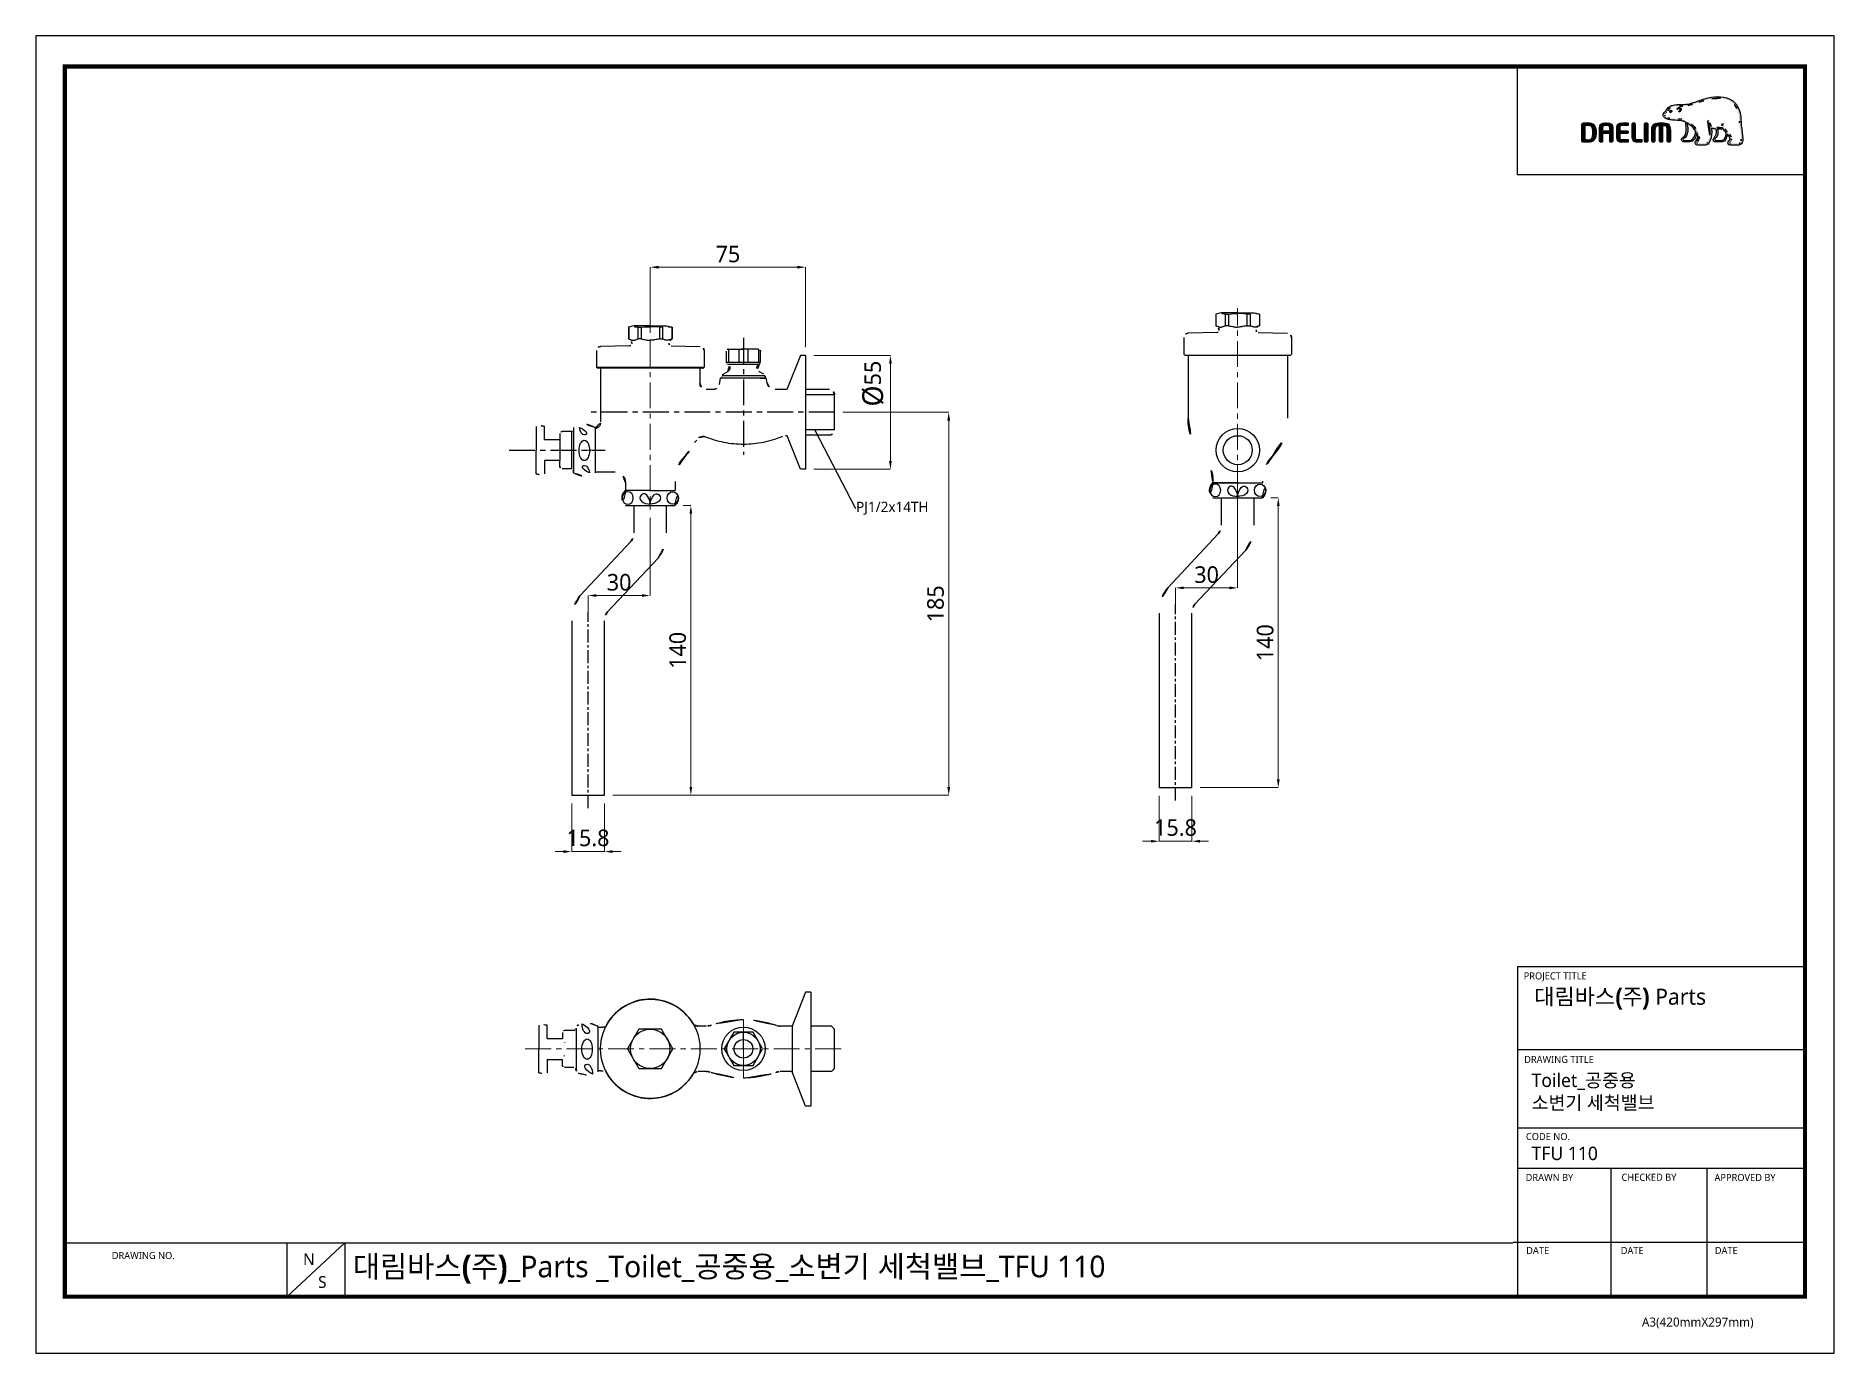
# Model space of a CAD drawing. Extents: x 16296660632 to 16296679194, y -37409619871 to -37409617011.
# Drawn here: x 16296678326 to 16296679194, y -37409617647 to -37409617011 of the extents above; entities outside this region: 1.
import ezdxf
from ezdxf import colors
from ezdxf.entities.mleader import LeaderData, LeaderLine
from ezdxf.math import Vec2, Vec3

# ---------------------------------------------------------------- set-up
doc = ezdxf.new("R2010")
doc.units = 0
doc.header["$LTSCALE"] = 10
doc.header["$MEASUREMENT"] = 0
doc.header["$PDMODE"] = 3
doc.header["$PDSIZE"] = -10
doc.linetypes.add('CENTER', pattern=[2, 1.25, -0.25, 0.25, -0.25])
doc.layers.get('0').update_dxf_attribs({"linetype": 'CONTINUOUS'})
doc.layers.get('DEFPOINTS').update_dxf_attribs({"linetype": 'CONTINUOUS'})
doc.layers.add('AUX. LINE', color=251, linetype='CONTINUOUS', plot=False)
doc.layers.add('C.L.', color=3, linetype='CENTER', lineweight=15)
for name, color, linetype in [('D', 2, 'CONTINUOUS'), ('DIM & TEXT', 4, 'CONTINUOUS'), ('DWG', 7, 'CONTINUOUS'), ('레이어 1', 7, 'CONTINUOUS')]:
    doc.layers.add(name, color=color, linetype=linetype)
doc.styles.add('Daelim Dimension', font='')
doc.styles.get('Daelim Dimension').set_extended_font_data('NanumGothic')
doc.dimstyles.new('DEFAULT', dxfattribs={"dimscale": 2, "dimtxt": 2, "dimasz": 2, "dimexe": 0, "dimexo": 2, "dimgap": 1, "dimtad": 1, "dimdec": 1, "dimzin": 9, "dimdsep": 46, "dimtxsty": 'Daelim Dimension', "dimcen": 0.5, "dimclrd": 252, "dimclre": 252, "dimclrt": 3, "dimadec": 1, "dimazin": 0, "dimtfac": 1, "dimtdec": 1, "dimtix": 1, "dimtmove": 0, "dimatfit": 3, "dimfxl": 1, "dimtolj": 1, "dimtzin": 1, "dimlwd": 9, "dimlwe": 9, "dimarcsym": 0})

msp = doc.modelspace()

# ---------------------------------------------------------------- texts
at = {"color": 5, "ltscale": 40, "style": 'Daelim Dimension'}
for s, height, p in [('PROJECT TITLE', 3.42534836, (16296679044.593281, -37409617466.417183)), ('DRAWING TITLE', 3.42534836, (16296679044.812889, -37409617506.731697)), ('CODE NO.', 3.4253484, (16296679045.671881, -37409617543.961014)), ('DRAWN BY', 3.4253484, (16296679045.53755, -37409617563.705528)), ('CHECKED BY', 3.4253484, (16296679091.81778, -37409617563.644783)), ('APPROVED BY', 3.42534836, (16296679136.702299, -37409617563.755417)), ('DRAWING NO.', 3.42534836, (16296678363.01104, -37409617601.436653)), ('DATE', 3.4253484, (16296679045.80509, -37409617599.009529)), ('DATE', 3.4253484, (16296679091.453541, -37409617599.009529)), ('DATE', 3.4253484, (16296679136.85981, -37409617599.009529)), ('A3(420mmX297mm)', 4.32316177, (16296679101.69392, -37409617634.000908))]:
    msp.add_text(s, height=height, dxfattribs=at).set_placement(p)
at = {"attachment_point": 1, "style": 'Daelim Dimension'}
for s, insert, char_height, width in [('{\\fPretendard Variable SemiBold|b0|i0|c129|p2;\\C7;대림바스(주)} Parts', (16296679049.678141, -37409617470.820808), 7.78763009, 125.16483731), (' Toilet_공중용\\P 소변기 세척밸브', (16296679046.23914, -37409617511.85289), 6.501222, 141.81313311), ('TFU 110', (16296679048.414761, -37409617547.1418), 6.501222, 109.40891845), ('N', (16296678455.34717, -37409617598.622231), 5.675567, 7.92086926), ('S', (16296678462.64546, -37409617609.66188), 5.675567, 7.92086926)]:
    msp.add_mtext(s, dxfattribs=dict(at, insert=insert, char_height=char_height, width=width))
at = {"color": 2, "insert": (16296678479.380739, -37409617599.785629), "char_height": 10.4483925, "width": 618.03770577, "attachment_point": 1, "style": 'Daelim Dimension'}
msp.add_mtext('{\\fPretendard Variable SemiBold|b0|i0|c129|p2;대림바스(주)}_Parts _Toilet_{\\fGulim|b0|i0|c129|p50;공중용}_{\\fGulim|b0|i0|c129|p50;소변기 세척밸브}_TFU 110', dxfattribs=at)

# ---------------------------------------------------------------- blocks, each defined once
blk = doc.blocks.new('*D0')
at = {"color": 5, "lineweight": 9, "ltscale": 0.5, "transparency": 16777216}
for p, q in [((16296678622.948481, -37409617243.552078), (16296678622.948481, -37409617281.026527)), ((16296678592.948481, -37409617291.09288), (16296678592.948481, -37409617281.026527)), ((16296678618.948481, -37409617281.026527), (16296678596.948481, -37409617281.026527))]:
    blk.add_line(p, q, dxfattribs=at)
at = {"color": 5, "ltscale": 0.5, "transparency": 16777216}
for points in [[(16296678596.948481, -37409617280.359863), (16296678596.948481, -37409617281.693192), (16296678592.948481, -37409617281.026527)], [(16296678618.948481, -37409617280.359863), (16296678618.948481, -37409617281.693192), (16296678622.948481, -37409617281.026527)]]:
    blk.add_solid(points, dxfattribs=at)
at = {"layer": 'DEFPOINTS', "color": 0, "ltscale": 0.5, "transparency": 16777216}
for p in [(16296678622.948481, -37409617239.552078), (16296678592.948481, -37409617281.026527), (16296678592.948481, -37409617295.09288)]:
    blk.add_point(p, dxfattribs=at)
at = {"color": 7, "ltscale": 0.5, "transparency": 16777216, "insert": (16296678607.948481, -37409617274.666023), "char_height": 8, "attachment_point": 5, "style": 'Daelim Dimension'}
blk.add_mtext('\\A1;30', dxfattribs=at)
blk = doc.blocks.new('*D1')
at = {"color": 5, "lineweight": 9, "ltscale": 0.5, "transparency": 16777216}
for p, q in [((16296678638.8942, -37409617237.52347), (16296678642.56892, -37409617237.52347)), ((16296678642.56892, -37409617241.52347), (16296678642.56892, -37409617373.48798)), ((16296678604.84848, -37409617377.48798), (16296678642.56892, -37409617377.48798))]:
    blk.add_line(p, q, dxfattribs=at)
at = {"color": 5, "ltscale": 0.5, "transparency": 16777216}
for points in [[(16296678641.90225, -37409617241.52347), (16296678643.23558, -37409617241.52347), (16296678642.56892, -37409617237.52347)], [(16296678641.90225, -37409617373.48798), (16296678643.23558, -37409617373.48798), (16296678642.56892, -37409617377.48798)]]:
    blk.add_solid(points, dxfattribs=at)
at = {"layer": 'DEFPOINTS', "color": 0, "ltscale": 0.5, "transparency": 16777216}
for p in [(16296678634.8942, -37409617237.52347), (16296678600.84848, -37409617377.48798), (16296678642.56892, -37409617377.48798)]:
    blk.add_point(p, dxfattribs=at)
at = {"color": 7, "ltscale": 0.5, "transparency": 16777216, "insert": (16296678636.24274, -37409617307.50572), "char_height": 8, "attachment_point": 5, "rotation": 90, "style": 'Daelim Dimension'}
blk.add_mtext('\\A1;140', dxfattribs=at)
blk = doc.blocks.new('*D2')
at = {"color": 5, "lineweight": 9, "ltscale": 0.5, "transparency": 16777216}
for p, q in [((16296678622.948481, -37409617154.108368), (16296678622.948481, -37409617122.470253)), ((16296678626.948481, -37409617122.470253), (16296678693.961479, -37409617122.470253)), ((16296678697.961479, -37409617161.055847), (16296678697.961479, -37409617122.470253))]:
    blk.add_line(p, q, dxfattribs=at)
at = {"color": 5, "ltscale": 0.5, "transparency": 16777216}
for points in [[(16296678626.948481, -37409617121.803581), (16296678626.948481, -37409617123.136909), (16296678622.948481, -37409617122.470253)], [(16296678693.961479, -37409617121.803581), (16296678693.961479, -37409617123.136909), (16296678697.961479, -37409617122.470253)]]:
    blk.add_solid(points, dxfattribs=at)
at = {"layer": 'DEFPOINTS', "color": 0, "ltscale": 0.5, "transparency": 16777216}
for p in [(16296678697.961479, -37409617122.470253), (16296678622.948481, -37409617158.108368), (16296678697.961479, -37409617165.055847)]:
    blk.add_point(p, dxfattribs=at)
at = {"color": 7, "ltscale": 0.5, "transparency": 16777216, "insert": (16296678660.454981, -37409617116.161232), "char_height": 8, "attachment_point": 5, "style": 'Daelim Dimension'}
blk.add_mtext('\\A1;75', dxfattribs=at)
blk = doc.blocks.new('*D3')
at = {"color": 5, "lineweight": 9, "ltscale": 0.5, "transparency": 16777216}
for p, q in [((16296678701.961479, -37409617165.055847), (16296678738.919241, -37409617165.055847)), ((16296678738.919241, -37409617169.055847), (16296678738.919241, -37409617216.055847)), ((16296678701.961479, -37409617220.055847), (16296678738.919241, -37409617220.055847))]:
    blk.add_line(p, q, dxfattribs=at)
at = {"color": 5, "ltscale": 0.5, "transparency": 16777216}
for points in [[(16296678738.252569, -37409617169.055847), (16296678739.585899, -37409617169.055847), (16296678738.919241, -37409617165.055847)], [(16296678738.252569, -37409617216.055847), (16296678739.585899, -37409617216.055847), (16296678738.919241, -37409617220.055847)]]:
    blk.add_solid(points, dxfattribs=at)
at = {"layer": 'DEFPOINTS', "color": 0, "ltscale": 0.5, "transparency": 16777216}
for p in [(16296678697.961479, -37409617165.055847), (16296678697.961479, -37409617220.055847), (16296678738.919241, -37409617220.055847)]:
    blk.add_point(p, dxfattribs=at)
at = {"color": 7, "ltscale": 0.5, "transparency": 16777216, "insert": (16296678730.531549, -37409617178.696823), "char_height": 8, "attachment_point": 5, "rotation": 90, "style": 'Daelim Dimension'}
blk.add_mtext('\\A1;{\\H1.25x;\\C256;Ø}55', dxfattribs=at)
blk = doc.blocks.new('*D4')
at = {"color": 5, "lineweight": 9, "ltscale": 0.5, "transparency": 16777216}
for p, q in [((16296678715.94615, -37409617192.555847), (16296678767.055281, -37409617192.555847)), ((16296678767.055281, -37409617196.555847), (16296678767.055281, -37409617373.487984)), ((16296678604.84848, -37409617377.487984), (16296678767.055281, -37409617377.487984))]:
    blk.add_line(p, q, dxfattribs=at)
at = {"color": 5, "ltscale": 0.5, "transparency": 16777216}
for points in [[(16296678766.388611, -37409617196.555847), (16296678767.721951, -37409617196.555847), (16296678767.055281, -37409617192.555847)], [(16296678766.388611, -37409617373.487984), (16296678767.721951, -37409617373.487984), (16296678767.055281, -37409617377.487984)]]:
    blk.add_solid(points, dxfattribs=at)
at = {"layer": 'DEFPOINTS', "color": 0, "ltscale": 0.5, "transparency": 16777216}
for p in [(16296678711.94615, -37409617192.555847), (16296678600.84848, -37409617377.487984), (16296678767.055281, -37409617377.487984)]:
    blk.add_point(p, dxfattribs=at)
at = {"color": 7, "ltscale": 0.5, "transparency": 16777216, "insert": (16296678760.700491, -37409617285.021912), "char_height": 8, "attachment_point": 5, "rotation": 90, "style": 'Daelim Dimension'}
blk.add_mtext('\\A1;185', dxfattribs=at)
blk = doc.blocks.new('*D5')
at = {"color": 5, "lineweight": 9, "ltscale": 0.5, "transparency": 16777216}
for p, q in [((16296678906.524521, -37409617230.622757), (16296678906.524521, -37409617277.325821)), ((16296678876.524521, -37409617287.392174), (16296678876.524521, -37409617277.325821)), ((16296678902.524521, -37409617277.325821), (16296678880.524521, -37409617277.325821))]:
    blk.add_line(p, q, dxfattribs=at)
at = {"color": 5, "ltscale": 0.5, "transparency": 16777216}
for points in [[(16296678880.524521, -37409617276.659157), (16296678880.524521, -37409617277.992493), (16296678876.524521, -37409617277.325821)], [(16296678902.524521, -37409617276.659157), (16296678902.524521, -37409617277.992493), (16296678906.524521, -37409617277.325821)]]:
    blk.add_solid(points, dxfattribs=at)
at = {"layer": 'DEFPOINTS', "color": 0, "ltscale": 0.5, "transparency": 16777216}
for p in [(16296678906.524521, -37409617226.622757), (16296678876.524521, -37409617277.325821), (16296678876.524521, -37409617291.392174)]:
    blk.add_point(p, dxfattribs=at)
at = {"color": 7, "ltscale": 0.5, "transparency": 16777216, "insert": (16296678891.524521, -37409617270.965309), "char_height": 8, "attachment_point": 5, "style": 'Daelim Dimension'}
blk.add_mtext('\\A1;30', dxfattribs=at)
blk = doc.blocks.new('*D6')
at = {"color": 5, "lineweight": 9, "ltscale": 0.5, "transparency": 16777216}
for p, q in [((16296678922.47024, -37409617233.822746), (16296678926.14496, -37409617233.822746)), ((16296678926.14496, -37409617237.822746), (16296678926.14496, -37409617369.787277)), ((16296678888.42452, -37409617373.787277), (16296678926.14496, -37409617373.787277))]:
    blk.add_line(p, q, dxfattribs=at)
at = {"color": 5, "ltscale": 0.5, "transparency": 16777216}
for points in [[(16296678925.4783, -37409617237.822746), (16296678926.81163, -37409617237.822746), (16296678926.14496, -37409617233.822746)], [(16296678925.4783, -37409617369.787277), (16296678926.81163, -37409617369.787277), (16296678926.14496, -37409617373.787277)]]:
    blk.add_solid(points, dxfattribs=at)
at = {"layer": 'DEFPOINTS', "color": 0, "ltscale": 0.5, "transparency": 16777216}
for p in [(16296678918.47024, -37409617233.822746), (16296678884.42452, -37409617373.787277), (16296678926.14496, -37409617373.787277)]:
    blk.add_point(p, dxfattribs=at)
at = {"color": 7, "ltscale": 0.5, "transparency": 16777216, "insert": (16296678919.81879, -37409617303.805023), "char_height": 8, "attachment_point": 5, "rotation": 90, "style": 'Daelim Dimension'}
blk.add_mtext('\\A1;140', dxfattribs=at)
blk = doc.blocks.new('*D7')
at = {"color": 5, "lineweight": 9, "ltscale": 0.5, "transparency": 16777216}
for p, q in [((16296678868.624531, -37409617377.787277), (16296678868.624531, -37409617399.673271)), ((16296678884.42452, -37409617377.787277), (16296678884.42452, -37409617399.673271)), ((16296678864.624531, -37409617399.673271), (16296678860.624531, -37409617399.673271)), ((16296678884.42452, -37409617399.673271), (16296678868.624531, -37409617399.673271)), ((16296678888.42452, -37409617399.673271), (16296678892.42452, -37409617399.673271))]:
    blk.add_line(p, q, dxfattribs=at)
at = {"color": 5, "ltscale": 0.5, "transparency": 16777216}
for points in [[(16296678864.624531, -37409617399.006607), (16296678864.624531, -37409617400.339943), (16296678868.624531, -37409617399.673271)], [(16296678888.42452, -37409617399.006607), (16296678888.42452, -37409617400.339943), (16296678884.42452, -37409617399.673271)]]:
    blk.add_solid(points, dxfattribs=at)
at = {"layer": 'DEFPOINTS', "color": 0, "ltscale": 0.5, "transparency": 16777216}
for p in [(16296678868.624531, -37409617373.787277), (16296678884.42452, -37409617373.787277), (16296678868.624531, -37409617399.673271)]:
    blk.add_point(p, dxfattribs=at)
at = {"color": 7, "ltscale": 0.5, "transparency": 16777216, "insert": (16296678876.524521, -37409617393.112473), "char_height": 8, "attachment_point": 5, "style": 'Daelim Dimension'}
blk.add_mtext('\\A1;15.8', dxfattribs=at)
blk = doc.blocks.new('*D8')
at = {"color": 5, "lineweight": 9, "ltscale": 0.5, "transparency": 16777216}
for p, q in [((16296678585.04848, -37409617381.48798), (16296678585.04848, -37409617404.67194)), ((16296678600.84848, -37409617381.48798), (16296678600.84848, -37409617404.67194)), ((16296678581.04848, -37409617404.67194), (16296678577.04848, -37409617404.67194)), ((16296678585.04848, -37409617404.67194), (16296678600.84848, -37409617404.67194)), ((16296678604.84848, -37409617404.67194), (16296678608.84848, -37409617404.67194))]:
    blk.add_line(p, q, dxfattribs=at)
at = {"color": 5, "ltscale": 0.5, "transparency": 16777216}
for points in [[(16296678581.04848, -37409617404.00527), (16296678581.04848, -37409617405.3386), (16296678585.04848, -37409617404.67194)], [(16296678604.84848, -37409617404.00527), (16296678604.84848, -37409617405.3386), (16296678600.84848, -37409617404.67194)]]:
    blk.add_solid(points, dxfattribs=at)
at = {"layer": 'DEFPOINTS', "color": 0, "ltscale": 0.5, "transparency": 16777216}
for p in [(16296678585.04848, -37409617377.48798), (16296678600.84848, -37409617377.48798), (16296678600.84848, -37409617404.67194)]:
    blk.add_point(p, dxfattribs=at)
at = {"color": 7, "ltscale": 0.5, "transparency": 16777216, "insert": (16296678592.94848, -37409617398.11114), "char_height": 8, "attachment_point": 5, "style": 'Daelim Dimension'}
blk.add_mtext('\\A1;15.8', dxfattribs=at)

# ---------------------------------------------------------------- dimensions: what is measured, and where the dimension line sits
at = {"color": 5, "ltscale": 0.5}
for base, p1, p2, picture, middle in [((16296678697.961479, -37409617122.470253), (16296678622.948481, -37409617158.108368), (16296678697.961479, -37409617165.055847), '*D2', (16296678660.454981, -37409617116.161232)), ((16296678876.524521, -37409617277.325821), (16296678906.524521, -37409617226.622757), (16296678876.524521, -37409617291.392174), '*D5', (16296678891.524521, -37409617270.965309)), ((16296678592.948481, -37409617281.026527), (16296678622.948481, -37409617239.552078), (16296678592.948481, -37409617295.09288), '*D0', (16296678607.948481, -37409617274.666023)), ((16296678868.624531, -37409617399.673271), (16296678884.42452, -37409617373.787277), (16296678868.624531, -37409617373.787277), '*D7', (16296678876.524521, -37409617393.112473)), ((16296678600.84848, -37409617404.671944), (16296678585.048479, -37409617377.487984), (16296678600.84848, -37409617377.487984), '*D8', (16296678592.948481, -37409617398.111137))]:
    dim = msp.add_linear_dim(base=base, p1=p1, p2=p2, dimstyle='DEFAULT', override={"dimtxt": 4, "dimclrd": 5, "dimclre": 5, "dimclrt": 7}, dxfattribs=at)
    dim.commit()
    dim.dimension.update_dxf_attribs({"geometry": picture, "text_midpoint": middle})
dim = msp.add_linear_dim(base=(16296678738.919241, -37409617220.055847), p1=(16296678697.961479, -37409617165.055847), p2=(16296678697.961479, -37409617220.055847), angle=90, text='{\\H1.25x;\\C256;Ø}<>', dimstyle='DEFAULT', override={"dimtxt": 4, "dimclrd": 5, "dimclre": 5, "dimclrt": 7}, dxfattribs=at)
dim.commit()
dim.dimension.update_dxf_attribs({"geometry": '*D3', "text_midpoint": (16296678738.919241, -37409617178.696823), "dimtype": 160})
for base, p1, p2, override, picture, middle in [((16296678767.055281, -37409617377.487984), (16296678711.94615, -37409617192.555847), (16296678600.84848, -37409617377.487984), {"dimtxt": 4, "dimdec": 0, "dimclrd": 5, "dimclre": 5, "dimclrt": 7}, '*D4', (16296678760.700491, -37409617285.021912)), ((16296678926.14496, -37409617373.787277), (16296678918.47024, -37409617233.822746), (16296678884.42452, -37409617373.787277), {"dimtxt": 4, "dimclrd": 5, "dimclre": 5, "dimclrt": 7}, '*D6', (16296678919.81879, -37409617303.805023)), ((16296678642.56892, -37409617377.487984), (16296678634.894199, -37409617237.523468), (16296678600.84848, -37409617377.487984), {"dimtxt": 4, "dimclrd": 5, "dimclre": 5, "dimclrt": 7}, '*D1', (16296678636.242741, -37409617307.505722))]:
    dim = msp.add_linear_dim(base=base, p1=p1, p2=p2, angle=90, dimstyle='DEFAULT', override=override, dxfattribs=at)
    dim.commit()
    dim.dimension.update_dxf_attribs({"geometry": picture, "text_midpoint": middle})

# ---------------------------------------------------------------- hatches: boundary and pattern name
at = {"ltscale": 0.5}
h = msp.add_hatch(color=5, dxfattribs=at)
h.set_gradient(color1=(0, 0, 255), one_color=1, tint=1)
edge = h.paths.add_edge_path(flags=16)
edge.add_spline(control_points=[(16296660653.825001, -37409619854.891739), (16296660653.825001, -37409619862.145737), (16296660650.51771, -37409619865.679031), (16296660643.69503, -37409619865.679031), (16296660643.69503, -37409619865.679031), (16296660639.022791, -37409619865.590843), (16296660637.81632, -37409619865.563271), (16296660637.81632, -37409619865.563271), (16296660637.81632, -37409619837.724129), (16296660637.81632, -37409619837.724129), (16296660640.23064, -37409619837.478844), (16296660643.66058, -37409619837.438873), (16296660643.70261, -37409619837.438873), (16296660650.705811, -37409619837.438873), (16296660653.825001, -37409619840.775108), (16296660653.825001, -37409619848.194473), (16296660653.825001, -37409619848.194473), (16296660653.825001, -37409619854.891739), (16296660653.825001, -37409619854.891739)], knot_values=[0, 0, 0, 0, 1, 1, 1, 2, 2, 2, 3, 3, 3, 4, 4, 4, 5, 5, 5, 6, 6, 6, 6], degree=3, periodic=0)
edge = h.paths.add_edge_path()
edge.add_spline(control_points=[(16296660643.69503, -37409619832.221619), (16296660639.904051, -37409619832.221619), (16296660634.994089, -37409619832.448303), (16296660633.39006, -37409619832.69635), (16296660632.37995, -37409619832.870667), (16296660631.737789, -37409619833.622391), (16296660631.737789, -37409619834.616653), (16296660631.737789, -37409619834.616653), (16296660631.737789, -37409619868.454399), (16296660631.737789, -37409619868.454399), (16296660631.737789, -37409619869.523758), (16296660632.38271, -37409619870.233437), (16296660633.440359, -37409619870.430496), (16296660634.95689, -37409619870.662018), (16296660639.85375, -37409619870.896294), (16296660643.69503, -37409619870.896294), (16296660654.267349, -37409619870.896294), (16296660659.84634, -37409619865.351059), (16296660659.84634, -37409619854.891739), (16296660659.84634, -37409619854.891739), (16296660659.84634, -37409619848.194473), (16296660659.84634, -37409619848.194473), (16296660659.84634, -37409619837.750313), (16296660654.267349, -37409619832.221619), (16296660643.69503, -37409619832.221619)], knot_values=[0, 0, 0, 0, 1, 1, 1, 2, 2, 2, 3, 3, 3, 4, 4, 4, 5, 5, 5, 6, 6, 6, 7, 7, 7, 8, 8, 8, 8], degree=3, periodic=0)
at = {"layer": '레이어 1'}
h = msp.add_hatch(color=5, dxfattribs=at)
h.dxf.hatch_style = 1
edge = h.paths.add_edge_path(flags=16)
edge.add_spline(control_points=[(16296679149.1553, -37409617062.320267), (16296679148.77717, -37409617062.738869), (16296679148.301979, -37409617062.742622), (16296679148.28142, -37409617062.742622), (16296679148.28142, -37409617062.742622), (16296679144.47489, -37409617062.742622), (16296679144.47489, -37409617062.742622), (16296679144.335039, -37409617062.742622), (16296679144.22817, -37409617062.707542), (16296679144.15897, -37409617062.639229), (16296679144.10121, -37409617062.582657), (16296679144.073139, -37409617062.496597), (16296679144.073139, -37409617062.389954), (16296679144.073139, -37409617062.175293), (16296679144.229851, -37409617061.977928), (16296679144.39632, -37409617061.76841), (16296679144.550659, -37409617061.570107), (16296679144.697281, -37409617061.382111), (16296679144.77936, -37409617061.151062), (16296679144.987711, -37409617060.590309), (16296679144.966419, -37409617059.992119), (16296679144.717621, -37409617059.465027), (16296679144.26815, -37409617058.511414), (16296679143.601271, -37409617057.762177), (16296679142.95492, -37409617057.038193), (16296679142.95492, -37409617057.038193), (16296679142.736019, -37409617056.797798), (16296679142.736019, -37409617056.795464), (16296679141.895821, -37409617055.859177), (16296679141.02754, -37409617054.890556), (16296679140.95904, -37409617053.577293), (16296679140.943371, -37409617053.317261), (16296679140.823179, -37409617053.160118), (16296679140.655979, -37409617053.167137), (16296679140.655979, -37409617053.167137), (16296679140.409719, -37409617053.285439), (16296679140.40436, -37409617053.285439), (16296679140.337709, -37409617053.358902), (16296679140.30052, -37409617053.4683), (16296679140.30052, -37409617053.594147), (16296679140.30052, -37409617053.594147), (16296679140.302641, -37409617053.638542), (16296679140.302641, -37409617053.63903), (16296679140.336309, -37409617054.113739), (16296679140.44949, -37409617054.579552), (16296679140.648491, -37409617055.063118), (16296679140.648491, -37409617055.063118), (16296679140.66791, -37409617055.111794), (16296679140.66791, -37409617055.111794), (16296679140.66791, -37409617055.111794), (16296679140.61644, -37409617055.113632), (16296679140.61644, -37409617055.113632), (16296679138.17275, -37409617055.210457), (16296679135.777031, -37409617054.749329), (16296679135.07246, -37409617054.579552), (16296679134.63796, -37409617052.831329), (16296679133.93318, -37409617051.672401), (16296679133.902769, -37409617051.623291), (16296679133.848049, -37409617051.532562), (16296679133.76059, -37409617051.462852), (16296679133.676399, -37409617051.43853), (16296679133.676399, -37409617051.43853), (16296679133.47061, -37409617051.469414), (16296679133.44537, -37409617051.472687), (16296679133.428061, -37409617051.498413), (16296679133.39205, -37409617051.547043), (16296679133.31254, -37409617051.653687), (16296679133.31254, -37409617051.653687), (16296679133.30274, -37409617051.739273), (16296679133.30274, -37409617051.739273), (16296679133.30274, -37409617051.739273), (16296679133.36772, -37409617051.969368), (16296679133.36772, -37409617051.969368), (16296679133.421049, -37409617052.061508), (16296679134.67585, -37409617054.259659), (16296679134.67585, -37409617057.171043), (16296679134.67585, -37409617058.966949), (16296679134.203951, -37409617060.661377), (16296679133.27326, -37409617062.20665), (16296679133.050871, -37409617062.577507), (16296679132.75786, -37409617062.742622), (16296679132.321989, -37409617062.742622), (16296679132.321989, -37409617062.742622), (16296679128.569691, -37409617062.742622), (16296679128.569691, -37409617062.742622), (16296679128.445299, -37409617062.742622), (16296679128.18573, -37409617062.655144), (16296679128.18573, -37409617062.383873), (16296679128.18573, -37409617062.234207), (16296679128.3244, -37409617061.988678), (16296679128.55546, -37409617061.730049), (16296679130.11915, -37409617059.988853), (16296679129.216999, -37409617057.269234), (16296679127.71735, -37409617055.477509), (16296679126.26889, -37409617053.749397), (16296679123.904961, -37409617051.574638), (16296679120.869659, -37409617051.034447), (16296679119.79397, -37409617050.846458), (16296679118.02636, -37409617050.741707), (16296679116.5987, -37409617050.657021), (16296679116.5987, -37409617050.657021), (16296679115.155661, -37409617050.571449), (16296679115.155661, -37409617050.571449), (16296679114.415079, -37409617050.514847), (16296679113.19113, -37409617050.059341), (16296679112.818609, -37409617049.354027), (16296679112.66124, -37409617049.061722), (16296679112.67901, -37409617048.765228), (16296679112.87636, -37409617048.424294), (16296679113.000549, -37409617048.218521), (16296679113.171021, -37409617048.041718), (16296679113.38546, -37409617047.826561), (16296679113.622561, -37409617047.586662), (16296679113.86647, -37409617047.33831), (16296679114.056379, -37409617047.010918), (16296679114.056379, -37409617047.010918), (16296679114.110849, -37409617046.908524), (16296679114.110849, -37409617046.908524), (16296679114.835529, -37409617045.522278), (16296679116.328381, -37409617044.790329), (16296679118.549681, -37409617044.731422), (16296679118.549681, -37409617044.731422), (16296679119.802401, -37409617044.717377), (16296679119.802401, -37409617044.717377), (16296679121.17787, -37409617044.710381), (16296679122.738569, -37409617044.702423), (16296679124.020941, -37409617044.426468), (16296679125.82202, -37409617044.039238), (16296679127.628929, -37409617043.421883), (16296679129.22353, -37409617042.878433), (16296679129.22353, -37409617042.878433), (16296679129.274509, -37409617042.861603), (16296679129.274509, -37409617042.861603), (16296679131.246759, -37409617042.187187), (16296679133.28636, -37409617041.489838), (16296679135.3713, -37409617041.150307), (16296679138.70804, -37409617040.597977), (16296679143.29022, -37409617040.616211), (16296679146.173071, -37409617043.852631), (16296679147.505541, -37409617045.351067), (16296679148.326321, -37409617047.411728), (16296679148.608801, -37409617049.978889), (16296679148.608801, -37409617049.978889), (16296679148.59807, -37409617049.970467), (16296679148.588209, -37409617049.961601), (16296679148.61112, -37409617050.012527), (16296679148.63266, -37409617050.300667), (16296679148.75144, -37409617051.93383), (16296679148.785589, -37409617052.71907), (16296679148.821621, -37409617053.530983), (16296679149.026911, -37409617055.037422), (16296679149.026911, -37409617055.037422), (16296679149.608721, -37409617060.075363), (16296679149.608721, -37409617060.075363), (16296679149.608721, -37409617060.075363), (16296679149.64333, -37409617060.687576), (16296679149.64333, -37409617060.687576), (16296679149.64333, -37409617061.410637), (16296679149.47965, -37409617061.960167), (16296679149.1553, -37409617062.320267)], knot_values=[0, 0, 0, 0, 1, 1, 1, 2, 2, 2, 3, 3, 3, 4, 4, 4, 5, 5, 5, 6, 6, 6, 7, 7, 7, 8, 8, 8, 9, 9, 9, 10, 10, 10, 11, 11, 11, 12, 12, 12, 13, 13, 13, 14, 14, 14, 15, 15, 15, 16, 16, 16, 17, 17, 17, 18, 18, 18, 19, 19, 19, 20, 20, 20, 21, 21, 21, 22, 22, 22, 23, 23, 23, 24, 24, 24, 25, 25, 25, 26, 26, 26, 27, 27, 27, 28, 28, 28, 29, 29, 29, 30, 30, 30, 31, 31, 31, 32, 32, 32, 33, 33, 33, 34, 34, 34, 35, 35, 35, 36, 36, 36, 37, 37, 37, 38, 38, 38, 39, 39, 39, 40, 40, 40, 41, 41, 41, 42, 42, 42, 43, 43, 43, 44, 44, 44, 45, 45, 45, 46, 46, 46, 47, 47, 47, 48, 48, 48, 49, 49, 49, 50, 50, 50, 51, 51, 51, 52, 52, 52, 53, 53, 53, 53], degree=3, periodic=0)
edge = h.paths.add_edge_path(flags=16)
edge.add_spline(control_points=[(16296679140.355709, -37409617061.231491), (16296679140.355709, -37409617061.231491), (16296679137.25049, -37409617061.231491), (16296679137.25049, -37409617061.231491), (16296679137.020861, -37409617061.231491), (16296679136.83939, -37409617061.048157), (16296679136.83939, -37409617060.814308), (16296679136.83939, -37409617060.6511), (16296679136.9811, -37409617060.443451), (16296679137.11511, -37409617060.300797), (16296679137.746731, -37409617059.696068), (16296679138.39282, -37409617058.863602), (16296679138.39282, -37409617057.283257), (16296679138.39282, -37409617057.283257), (16296679138.352831, -37409617056.565361), (16296679138.352831, -37409617056.562569), (16296679138.352831, -37409617056.562569), (16296679138.23871, -37409617055.864281), (16296679138.23871, -37409617055.864281), (16296679138.23871, -37409617055.864281), (16296679138.230749, -37409617055.820297), (16296679138.230749, -37409617055.820297), (16296679138.230749, -37409617055.820297), (16296679138.27659, -37409617055.823601), (16296679138.27659, -37409617055.823601), (16296679138.85561, -37409617055.865211), (16296679139.982269, -37409617055.927887), (16296679141.057949, -37409617055.876923), (16296679141.331079, -37409617056.311394), (16296679141.771179, -37409617056.870293), (16296679142.41379, -37409617057.614853), (16296679142.3843, -37409617057.985283), (16296679142.077511, -37409617061.231491), (16296679140.355709, -37409617061.231491)], knot_values=[0, 0, 0, 0, 1, 1, 1, 2, 2, 2, 3, 3, 3, 4, 4, 4, 5, 5, 5, 6, 6, 6, 7, 7, 7, 8, 8, 8, 9, 9, 9, 10, 10, 10, 11, 11, 11, 11], degree=3, periodic=0)
edge = h.paths.add_edge_path(flags=16)
edge.add_spline(control_points=[(16296679124.774389, -37409617061.231491), (16296679124.774389, -37409617061.231491), (16296679122.04871, -37409617061.231491), (16296679122.04871, -37409617061.231491), (16296679121.84433, -37409617061.231491), (16296679121.6245, -37409617061.063133), (16296679121.6245, -37409617060.814308), (16296679121.6245, -37409617060.663277), (16296679121.75124, -37409617060.476173), (16296679121.98229, -37409617060.290489), (16296679122.672131, -37409617059.740967), (16296679123.717421, -37409617058.909401), (16296679123.83061, -37409617056.61351), (16296679123.83061, -37409617056.61351), (16296679123.84626, -37409617055.987267), (16296679123.84626, -37409617055.987267), (16296679123.84626, -37409617055.010742), (16296679123.62248, -37409617053.831734), (16296679123.41017, -37409617052.778008), (16296679123.41017, -37409617052.778008), (16296679123.37553, -37409617052.670464), (16296679123.37553, -37409617052.670464), (16296679123.37553, -37409617052.670464), (16296679123.46487, -37409617052.740143), (16296679123.46487, -37409617052.740143), (16296679123.871281, -37409617052.990341), (16296679126.09749, -37409617054.4991), (16296679127.67737, -37409617056.728127), (16296679127.5464, -37409617057.783218), (16296679126.9515, -37409617061.231491), (16296679124.774389, -37409617061.231491)], knot_values=[0, 0, 0, 0, 1, 1, 1, 2, 2, 2, 3, 3, 3, 4, 4, 4, 5, 5, 5, 6, 6, 6, 7, 7, 7, 8, 8, 8, 9, 9, 9, 10, 10, 10, 10], degree=3, periodic=0)
edge = h.paths.add_edge_path()
edge.add_spline(control_points=[(16296679150.37808, -37409617059.999153), (16296679150.377119, -37409617059.992119), (16296679149.79907, -37409617054.932663), (16296679149.79907, -37409617054.932663), (16296679149.585079, -37409617053.420624), (16296679149.55422, -37409617052.614319), (16296679149.526409, -37409617051.899696), (16296679149.526409, -37409617051.899696), (16296679149.38331, -37409617049.902184), (16296679149.38331, -37409617049.900772), (16296679149.07884, -37409617047.166679), (16296679148.193979, -37409617044.958237), (16296679146.752069, -37409617043.343307), (16296679143.63726, -37409617039.843559), (16296679138.774929, -37409617039.80661), (16296679135.242929, -37409617040.388901), (16296679133.07683, -37409617040.747162), (16296679131.006371, -37409617041.45385), (16296679129.004629, -37409617042.138527), (16296679129.004629, -37409617042.138527), (16296679128.940121, -37409617042.161438), (16296679128.940121, -37409617042.161438), (16296679127.37524, -37409617042.695068), (16296679125.59939, -37409617043.302628), (16296679123.856791, -37409617043.673927), (16296679122.65951, -37409617043.929771), (16296679121.160101, -37409617043.941467), (16296679119.835581, -37409617043.948486), (16296679119.835581, -37409617043.948486), (16296679118.52467, -37409617043.964394), (16296679118.52467, -37409617043.964394), (16296679116.00569, -37409617044.026604), (16296679114.289949, -37409617044.898857), (16296679113.42334, -37409617046.55587), (16296679113.42334, -37409617046.55587), (16296679113.384291, -37409617046.627403), (16296679113.384291, -37409617046.627403), (16296679113.24094, -37409617046.878593), (16296679113.02837, -37409617047.091843), (16296679112.83803, -37409617047.282669), (16296679112.62826, -37409617047.494057), (16296679112.391859, -37409617047.731163), (16296679112.211321, -37409617048.037956), (16296679112.030069, -37409617048.345261), (16296679111.93866, -37409617048.656723), (16296679111.93866, -37409617048.962578), (16296679111.93866, -37409617049.219833), (16296679112.003189, -37409617049.472366), (16296679112.132759, -37409617049.713699), (16296679112.668261, -37409617050.724861), (16296679114.19573, -37409617051.270622), (16296679115.107241, -37409617051.33564), (16296679115.107241, -37409617051.33564), (16296679116.449039, -37409617051.419838), (16296679116.481079, -37409617051.422653), (16296679117.82266, -37409617051.498413), (16296679119.65996, -37409617051.604568), (16296679120.73263, -37409617051.793991), (16296679121.359819, -37409617051.904839), (16296679122.072559, -37409617052.129784), (16296679122.729191, -37409617052.438942), (16296679122.77597, -37409617052.609177), (16296679123.116899, -37409617054.124969), (16296679123.116899, -37409617055.988213), (16296679123.116899, -37409617055.988213), (16296679123.102409, -37409617056.579399), (16296679123.102409, -37409617056.579399), (16296679123.0035, -37409617058.544144), (16296679122.146919, -37409617059.230713), (16296679121.519279, -37409617059.733017), (16296679121.45566, -37409617059.783073), (16296679120.89632, -37409617060.247467), (16296679120.856091, -37409617060.806374), (16296679120.82757, -37409617061.122528), (16296679120.918051, -37409617061.410637), (16296679121.11006, -37409617061.617813), (16296679121.318159, -37409617061.8423), (16296679121.634569, -37409617061.955933), (16296679122.04871, -37409617061.955933), (16296679122.04871, -37409617061.955933), (16296679124.774389, -37409617061.955933), (16296679124.774389, -37409617061.955933), (16296679126.81447, -37409617061.955933), (16296679127.82374, -37409617059.759216), (16296679128.13077, -37409617057.70137), (16296679128.13077, -37409617057.70137), (16296679128.137091, -37409617057.411873), (16296679128.137091, -37409617057.411873), (16296679128.137091, -37409617057.411873), (16296679128.221291, -37409617057.556847), (16296679128.221291, -37409617057.556847), (16296679128.482929, -37409617058.139107), (16296679128.640341, -37409617058.835052), (16296679128.640341, -37409617059.359306), (16296679128.640341, -37409617060.095009), (16296679128.41256, -37409617060.737633), (16296679127.979931, -37409617061.216507), (16296679127.870741, -37409617061.324577), (16296679127.32518, -37409617061.889999), (16296679127.32518, -37409617062.454514), (16296679127.32518, -37409617062.454514), (16296679127.330099, -37409617062.547592), (16296679127.330099, -37409617062.547592), (16296679127.40749, -37409617063.214523), (16296679127.947201, -37409617063.512421), (16296679128.448561, -37409617063.512421), (16296679128.448561, -37409617063.512421), (16296679132.321989, -37409617063.512421), (16296679132.321989, -37409617063.512421), (16296679133.021179, -37409617063.512421), (16296679133.578409, -37409617063.197647), (16296679133.93643, -37409617062.603706), (16296679134.922119, -37409617060.967247), (16296679135.421591, -37409617059.190033), (16296679135.421591, -37409617057.323013), (16296679135.421591, -37409617056.740257), (16296679135.36664, -37409617056.118248), (16296679135.259069, -37409617055.472816), (16296679135.259069, -37409617055.472816), (16296679135.24972, -37409617055.421379), (16296679135.24972, -37409617055.421379), (16296679135.24972, -37409617055.421379), (16296679135.301149, -37409617055.432137), (16296679135.301149, -37409617055.432137), (16296679135.7672, -37409617055.522408), (16296679136.51692, -37409617055.652412), (16296679137.44339, -37409617055.752502), (16296679137.44339, -37409617055.752502), (16296679137.47032, -37409617055.755783), (16296679137.47032, -37409617055.755783), (16296679137.47032, -37409617055.755783), (16296679137.594959, -37409617056.465736), (16296679137.594959, -37409617056.465736), (16296679137.594959, -37409617056.465736), (16296679137.62229, -37409617056.634087), (16296679137.62229, -37409617056.636902), (16296679137.62229, -37409617056.636902), (16296679137.65925, -37409617057.26503), (16296679137.65925, -37409617057.26503), (16296679137.65925, -37409617058.772392), (16296679136.974541, -37409617059.428093), (16296679136.60648, -37409617059.779778), (16296679136.60132, -37409617059.784477), (16296679136.087811, -37409617060.306389), (16296679136.03216, -37409617060.769409), (16296679136.03216, -37409617060.769409), (16296679136.01438, -37409617060.911598), (16296679136.01438, -37409617060.911598), (16296679136.01438, -37409617061.057053), (16296679136.051781, -37409617061.342339), (16296679136.30621, -37409617061.605186), (16296679136.530251, -37409617061.838577), (16296679136.877041, -37409617061.955933), (16296679137.338181, -37409617061.955933), (16296679137.338181, -37409617061.955933), (16296679140.355709, -37409617061.955933), (16296679140.355709, -37409617061.955933), (16296679142.18836, -37409617061.955933), (16296679142.74, -37409617059.625931), (16296679142.962379, -37409617058.320107), (16296679142.962379, -37409617058.320107), (16296679142.9727, -37409617058.18544), (16296679142.9727, -37409617058.18544), (16296679142.9727, -37409617058.18544), (16296679143.04517, -37409617058.284119), (16296679143.04517, -37409617058.284119), (16296679143.467739, -37409617058.82383), (16296679143.838369, -37409617059.423866), (16296679144.016781, -37409617059.797112), (16296679144.11055, -37409617059.991173), (16296679144.16107, -37409617060.206787), (16296679144.16107, -37409617060.422867), (16296679144.16107, -37409617060.422867), (16296679144.092791, -37409617060.859688), (16296679144.092791, -37409617060.859688), (16296679144.022169, -37409617061.096802), (16296679143.86035, -37409617061.315224), (16296679143.70204, -37409617061.526611), (16296679143.46981, -37409617061.82827), (16296679143.23035, -37409617062.141144), (16296679143.23035, -37409617062.520912), (16296679143.23035, -37409617062.520912), (16296679143.252831, -37409617062.729973), (16296679143.252831, -37409617062.729973), (16296679143.36318, -37409617063.234154), (16296679143.77173, -37409617063.512421), (16296679144.402399, -37409617063.512421), (16296679144.402399, -37409617063.512421), (16296679148.279551, -37409617063.512421), (16296679148.279551, -37409617063.512421), (16296679148.364651, -37409617063.512421), (16296679149.12233, -37409617063.493713), (16296679149.715811, -37409617062.85157), (16296679150.189569, -37409617062.338539), (16296679150.419689, -37409617061.633217), (16296679150.419689, -37409617060.69693), (16296679150.419689, -37409617060.69693), (16296679150.378531, -37409617060.002403), (16296679150.37808, -37409617059.999153)], knot_values=[0, 0, 0, 0, 1, 1, 1, 2, 2, 2, 3, 3, 3, 4, 4, 4, 5, 5, 5, 6, 6, 6, 7, 7, 7, 8, 8, 8, 9, 9, 9, 10, 10, 10, 11, 11, 11, 12, 12, 12, 13, 13, 13, 14, 14, 14, 15, 15, 15, 16, 16, 16, 17, 17, 17, 18, 18, 18, 19, 19, 19, 20, 20, 20, 21, 21, 21, 22, 22, 22, 23, 23, 23, 24, 24, 24, 25, 25, 25, 26, 26, 26, 27, 27, 27, 28, 28, 28, 29, 29, 29, 30, 30, 30, 31, 31, 31, 32, 32, 32, 33, 33, 33, 34, 34, 34, 35, 35, 35, 36, 36, 36, 37, 37, 37, 38, 38, 38, 39, 39, 39, 40, 40, 40, 41, 41, 41, 42, 42, 42, 43, 43, 43, 44, 44, 44, 45, 45, 45, 46, 46, 46, 47, 47, 47, 48, 48, 48, 49, 49, 49, 50, 50, 50, 51, 51, 51, 52, 52, 52, 53, 53, 53, 54, 54, 54, 55, 55, 55, 56, 56, 56, 57, 57, 57, 58, 58, 58, 59, 59, 59, 60, 60, 60, 61, 61, 61, 62, 62, 62, 63, 63, 63, 64, 64, 64, 65, 65, 65, 66, 66, 66, 66], degree=3, periodic=0)
edge = h.paths.add_edge_path(flags=0)
edge.add_spline(control_points=[(16296679115.0413, -37409617046.914574), (16296679115.0413, -37409617046.914574), (16296679115.605339, -37409617046.659691), (16296679116.304079, -37409617046.929077), (16296679116.304079, -37409617046.929077), (16296679116.390591, -37409617046.966019), (16296679116.27788, -37409617047.125511), (16296679115.937639, -37409617047.582916), (16296679115.602301, -37409617047.68161), (16296679115.602301, -37409617047.68161), (16296679115.602301, -37409617047.68161), (16296679115.35935, -37409617047.767181), (16296679115.22279, -37409617047.601608), (16296679114.94684, -37409617047.277992), (16296679114.938431, -37409617047.089508), (16296679114.938431, -37409617047.089508), (16296679114.938431, -37409617047.089508), (16296679114.909889, -37409617046.949661), (16296679115.0413, -37409617046.914574)], knot_values=[0, 0, 0, 0, 1, 1, 1, 2, 2, 2, 3, 3, 3, 4, 4, 4, 5, 5, 5, 6, 6, 6, 6], degree=3, periodic=0)
edge = h.paths.add_edge_path(flags=0)
edge.add_spline(control_points=[(16296679118.76342, -37409617045.877243), (16296679118.678989, -37409617045.969391), (16296679118.672449, -37409617046.122803), (16296679118.76342, -37409617046.20369), (16296679118.85042, -37409617046.282257), (16296679119.00123, -37409617046.261703), (16296679119.085421, -37409617046.169113), (16296679119.13032, -37409617046.122803), (16296679119.59334, -37409617045.573257), (16296679119.992741, -37409617045.854332), (16296679120.138651, -37409617045.959106), (16296679120.19899, -37409617046.107826), (16296679120.177481, -37409617046.300034), (16296679120.143339, -37409617046.608231), (16296679119.87606, -37409617046.958092), (16296679119.68922, -37409617047.077812), (16296679119.58469, -37409617047.141434), (16296679119.515711, -37409617047.277992), (16296679119.565269, -37409617047.388367), (16296679119.614389, -37409617047.49826), (16296679119.754219, -37409617047.531021), (16296679119.866461, -37409617047.478622), (16296679120.20085, -37409617047.318672), (16296679120.622499, -37409617046.784569), (16296679120.68025, -37409617046.286484), (16296679120.71859, -37409617045.939453), (16296679120.562851, -37409617045.656036), (16296679120.285509, -37409617045.464767), (16296679119.68922, -37409617045.041489), (16296679119.01339, -37409617045.607849), (16296679118.76342, -37409617045.877243)], knot_values=[0, 0, 0, 0, 1, 1, 1, 2, 2, 2, 3, 3, 3, 4, 4, 4, 5, 5, 5, 6, 6, 6, 7, 7, 7, 8, 8, 8, 9, 9, 9, 10, 10, 10, 10], degree=3, periodic=0)
edge = h.paths.add_edge_path(flags=0)
edge.add_spline(control_points=[(16296679118.68718, -37409617046.290222), (16296679118.68718, -37409617046.290222), (16296679118.68718, -37409617046.290222), (16296679118.68718, -37409617046.290222), (16296679118.68718, -37409617046.290222), (16296679118.68718, -37409617046.290222), (16296679118.68718, -37409617046.290222)], knot_values=[0, 0, 0, 0, 1, 1, 1, 2, 2, 2, 2], degree=3, periodic=0)
h = msp.add_hatch(color=5, dxfattribs=at)
h.dxf.hatch_style = 2
edge = h.paths.add_edge_path()
edge.add_spline(control_points=[(16296679118.76342, -37409617045.877243), (16296679118.678989, -37409617045.969391), (16296679118.672449, -37409617046.122803), (16296679118.76342, -37409617046.20369), (16296679118.85042, -37409617046.282257), (16296679119.00123, -37409617046.261703), (16296679119.085421, -37409617046.169113), (16296679119.13032, -37409617046.122803), (16296679119.59334, -37409617045.573257), (16296679119.992741, -37409617045.854332), (16296679120.138651, -37409617045.959106), (16296679120.19899, -37409617046.107826), (16296679120.177481, -37409617046.300034), (16296679120.143339, -37409617046.608231), (16296679119.87606, -37409617046.958092), (16296679119.68922, -37409617047.077812), (16296679119.58469, -37409617047.141434), (16296679119.515711, -37409617047.277992), (16296679119.565269, -37409617047.388367), (16296679119.614389, -37409617047.49826), (16296679119.754219, -37409617047.531021), (16296679119.866461, -37409617047.478622), (16296679120.20085, -37409617047.318672), (16296679120.622499, -37409617046.784569), (16296679120.68025, -37409617046.286484), (16296679120.71859, -37409617045.939453), (16296679120.562851, -37409617045.656036), (16296679120.285509, -37409617045.464767), (16296679119.68922, -37409617045.041489), (16296679119.01339, -37409617045.607849), (16296679118.76342, -37409617045.877243)], knot_values=[0, 0, 0, 0, 1, 1, 1, 2, 2, 2, 3, 3, 3, 4, 4, 4, 5, 5, 5, 6, 6, 6, 7, 7, 7, 8, 8, 8, 9, 9, 9, 10, 10, 10, 10], degree=3, periodic=0)
h = msp.add_hatch(color=5, dxfattribs=at)
h.dxf.hatch_style = 2
edge = h.paths.add_edge_path()
edge.add_spline(control_points=[(16296679078.047649, -37409617058.273369), (16296679078.047649, -37409617060.04216), (16296679077.24065, -37409617060.902718), (16296679075.57966, -37409617060.902718), (16296679075.57966, -37409617060.902718), (16296679074.44327, -37409617060.881683), (16296679074.1471, -37409617060.876534), (16296679074.1471, -37409617060.876534), (16296679074.1471, -37409617054.094543), (16296679074.1471, -37409617054.094543), (16296679074.735701, -37409617054.036102), (16296679075.572161, -37409617054.026283), (16296679075.580469, -37409617054.026283), (16296679077.286489, -37409617054.026283), (16296679078.047649, -37409617054.836777), (16296679078.047649, -37409617056.65329), (16296679078.047649, -37409617056.65329), (16296679078.047649, -37409617058.273369), (16296679078.047649, -37409617058.273369)], knot_values=[0, 0, 0, 0, 1, 1, 1, 2, 2, 2, 3, 3, 3, 4, 4, 4, 5, 5, 5, 6, 6, 6, 6], degree=3, periodic=0)
edge = h.paths.add_edge_path()
edge.add_spline(control_points=[(16296679075.57966, -37409617052.752281), (16296679074.65761, -37409617052.752281), (16296679073.46147, -37409617052.808884), (16296679073.06922, -37409617052.872009), (16296679072.823919, -37409617052.913177), (16296679072.666639, -37409617053.096497), (16296679072.666639, -37409617053.338783), (16296679072.666639, -37409617053.338783), (16296679072.666639, -37409617061.589256), (16296679072.666639, -37409617061.589256), (16296679072.666639, -37409617061.843231), (16296679072.825411, -37409617062.021896), (16296679073.081141, -37409617062.057426), (16296679073.452129, -37409617062.119164), (16296679074.644381, -37409617062.175293), (16296679075.57966, -37409617062.175293), (16296679078.15428, -37409617062.175293), (16296679079.514561, -37409617060.825539), (16296679079.514561, -37409617058.273369), (16296679079.514561, -37409617058.273369), (16296679079.514561, -37409617056.65329), (16296679079.514561, -37409617056.65329), (16296679079.514561, -37409617054.10112), (16296679078.15428, -37409617052.752281), (16296679075.57966, -37409617052.752281)], knot_values=[0, 0, 0, 0, 1, 1, 1, 2, 2, 2, 3, 3, 3, 4, 4, 4, 5, 5, 5, 6, 6, 6, 7, 7, 7, 8, 8, 8, 8], degree=3, periodic=0)
h = msp.add_hatch(color=5, dxfattribs=at)
h.dxf.hatch_style = 2
edge = h.paths.add_edge_path()
edge.add_spline(control_points=[(16296679086.154591, -37409617056.64344), (16296679086.154591, -37409617056.64344), (16296679082.682911, -37409617056.64344), (16296679082.682911, -37409617056.64344), (16296679082.682911, -37409617056.514397), (16296679082.682911, -37409617055.405479), (16296679082.682911, -37409617055.405479), (16296679082.682911, -37409617054.24794), (16296679083.02701, -37409617054.051529), (16296679084.05934, -37409617054.051529), (16296679084.05934, -37409617054.051529), (16296679084.779209, -37409617054.051529), (16296679084.779209, -37409617054.051529), (16296679085.810949, -37409617054.051529), (16296679086.154591, -37409617054.24794), (16296679086.154591, -37409617055.405479), (16296679086.154591, -37409617055.405479), (16296679086.154591, -37409617056.514397), (16296679086.154591, -37409617056.64344)], knot_values=[0, 0, 0, 0, 1, 1, 1, 2, 2, 2, 3, 3, 3, 4, 4, 4, 5, 5, 5, 6, 6, 6, 6], degree=3, periodic=0)
edge = h.paths.add_edge_path()
edge.add_spline(control_points=[(16296679084.779209, -37409617052.752281), (16296679084.779209, -37409617052.752281), (16296679084.05934, -37409617052.752281), (16296679084.05934, -37409617052.752281), (16296679082.092699, -37409617052.752281), (16296679081.215879, -37409617053.570297), (16296679081.215879, -37409617055.405479), (16296679081.215879, -37409617055.405479), (16296679081.215879, -37409617061.683769), (16296679081.215879, -37409617061.683769), (16296679081.215879, -37409617061.90451), (16296679081.39525, -37409617062.091568), (16296679081.606979, -37409617062.091568), (16296679081.606979, -37409617062.091568), (16296679082.293791, -37409617062.091568), (16296679082.293791, -37409617062.091568), (16296679082.53723, -37409617062.091568), (16296679082.682911, -37409617061.884857), (16296679082.682911, -37409617061.683769), (16296679082.682911, -37409617061.683769), (16296679082.682911, -37409617058.075989), (16296679082.682911, -37409617057.935219), (16296679082.682911, -37409617057.935219), (16296679086.154591, -37409617057.935219), (16296679086.154591, -37409617057.935219), (16296679086.154591, -37409617058.075989), (16296679086.154591, -37409617061.683769), (16296679086.154591, -37409617061.683769), (16296679086.154591, -37409617061.908707), (16296679086.331949, -37409617062.091568), (16296679086.55048, -37409617062.091568), (16296679086.55048, -37409617062.091568), (16296679087.228861, -37409617062.091568), (16296679087.228861, -37409617062.091568), (16296679087.46669, -37409617062.091568), (16296679087.62674, -37409617061.880638), (16296679087.62674, -37409617061.683769), (16296679087.62674, -37409617061.683769), (16296679087.62674, -37409617055.405479), (16296679087.62674, -37409617055.405479), (16296679087.62674, -37409617053.570297), (16296679086.748199, -37409617052.752281), (16296679084.779209, -37409617052.752281)], knot_values=[0, 0, 0, 0, 1, 1, 1, 2, 2, 2, 3, 3, 3, 4, 4, 4, 5, 5, 5, 6, 6, 6, 7, 7, 7, 8, 8, 8, 9, 9, 9, 10, 10, 10, 11, 11, 11, 12, 12, 12, 13, 13, 13, 14, 14, 14, 14], degree=3, periodic=0)
h = msp.add_hatch(color=5, dxfattribs=at)
h.dxf.hatch_style = 2
edge = h.paths.add_edge_path()
edge.add_spline(control_points=[(16296679089.49247, -37409617055.151543), (16296679089.49247, -37409617055.151543), (16296679089.49247, -37409617059.773262), (16296679089.49247, -37409617059.773262), (16296679089.49247, -37409617061.390038), (16296679090.415939, -37409617062.175293), (16296679092.316151, -37409617062.175293), (16296679093.15494, -37409617062.175293), (16296679094.296579, -37409617062.159882), (16296679094.753059, -37409617062.117287), (16296679094.7465, -37409617062.117287), (16296679094.97439, -37409617062.095306), (16296679094.97439, -37409617062.095306), (16296679094.97439, -37409617062.095306), (16296679095.040331, -37409617062.088783), (16296679095.040331, -37409617062.088783), (16296679095.040331, -37409617062.088783), (16296679095.040331, -37409617060.852203), (16296679095.040331, -37409617060.852203), (16296679095.040331, -37409617060.852203), (16296679092.32658, -37409617060.852203), (16296679092.32658, -37409617060.852203), (16296679090.96698, -37409617060.852203), (16296679090.96698, -37409617060.468697), (16296679090.96698, -37409617059.773262), (16296679090.96698, -37409617059.773262), (16296679090.96698, -37409617058.060547), (16296679090.96698, -37409617057.926788), (16296679091.106701, -37409617057.926788), (16296679094.61484, -37409617057.926788), (16296679094.61484, -37409617057.926788), (16296679094.84461, -37409617057.926788), (16296679095.03178, -37409617057.744408), (16296679095.03178, -37409617057.519913), (16296679095.03178, -37409617057.519913), (16296679095.03178, -37409617057.061569), (16296679095.03178, -37409617057.061569), (16296679095.03178, -37409617056.835693), (16296679094.84461, -37409617056.652817), (16296679094.61484, -37409617056.652817), (16296679094.61484, -37409617056.652817), (16296679091.106701, -37409617056.652817), (16296679090.96698, -37409617056.652817), (16296679090.96698, -37409617056.519997), (16296679090.96698, -37409617055.151543), (16296679090.96698, -37409617055.151543), (16296679090.96698, -37409617054.457001), (16296679090.96698, -37409617054.074448), (16296679092.32658, -37409617054.074448), (16296679092.32658, -37409617054.074448), (16296679095.03928, -37409617054.085213), (16296679095.03928, -37409617054.085213), (16296679095.03928, -37409617054.085213), (16296679095.03928, -37409617052.856087), (16296679095.03928, -37409617052.856087), (16296679095.03928, -37409617052.856087), (16296679094.75153, -37409617052.825241), (16296679094.75153, -37409617052.825241), (16296679094.217779, -37409617052.777077), (16296679092.99408, -37409617052.752281), (16296679092.316151, -37409617052.752281), (16296679090.415939, -37409617052.752281), (16296679089.49247, -37409617053.536598), (16296679089.49247, -37409617055.151543)], knot_values=[0, 0, 0, 0, 1, 1, 1, 2, 2, 2, 3, 3, 3, 4, 4, 4, 5, 5, 5, 6, 6, 6, 7, 7, 7, 8, 8, 8, 9, 9, 9, 10, 10, 10, 11, 11, 11, 12, 12, 12, 13, 13, 13, 14, 14, 14, 15, 15, 15, 16, 16, 16, 17, 17, 17, 18, 18, 18, 19, 19, 19, 20, 20, 20, 21, 21, 21, 21], degree=3, periodic=0)
h = msp.add_hatch(color=5, dxfattribs=at)
h.dxf.hatch_style = 2
edge = h.paths.add_edge_path()
edge.add_spline(control_points=[(16296679097.396299, -37409617052.836021), (16296679097.16925, -37409617052.836021), (16296679096.976801, -37409617053.02356), (16296679096.976801, -37409617053.246162), (16296679096.976801, -37409617053.246162), (16296679096.976801, -37409617059.773262), (16296679096.976801, -37409617059.773262), (16296679096.976801, -37409617061.90168), (16296679098.429449, -37409617062.175293), (16296679099.694071, -37409617062.175293), (16296679100.621969, -37409617062.175293), (16296679100.860029, -37409617062.135986), (16296679101.134781, -37409617062.090157), (16296679101.134781, -37409617062.090157), (16296679101.294979, -37409617062.064934), (16296679101.294979, -37409617062.064934), (16296679101.292629, -37409617062.065857), (16296679101.507071, -37409617062.039207), (16296679101.507071, -37409617062.039207), (16296679101.507071, -37409617062.039207), (16296679101.57069, -37409617062.030777), (16296679101.57069, -37409617062.030777), (16296679101.57069, -37409617062.030777), (16296679101.57069, -37409617060.852203), (16296679101.57069, -37409617060.852203), (16296679101.57069, -37409617060.852203), (16296679099.708099, -37409617060.852203), (16296679099.708099, -37409617060.852203), (16296679098.448139, -37409617060.852203), (16296679098.448139, -37409617060.376556), (16296679098.448139, -37409617059.914963), (16296679098.448139, -37409617059.914963), (16296679098.448139, -37409617053.246162), (16296679098.448139, -37409617053.246162), (16296679098.448139, -37409617053.02356), (16296679098.25732, -37409617052.836021), (16296679098.03096, -37409617052.836021), (16296679098.03096, -37409617052.836021), (16296679097.396299, -37409617052.836021), (16296679097.396299, -37409617052.836021)], knot_values=[0, 0, 0, 0, 1, 1, 1, 2, 2, 2, 3, 3, 3, 4, 4, 4, 5, 5, 5, 6, 6, 6, 7, 7, 7, 8, 8, 8, 9, 9, 9, 10, 10, 10, 11, 11, 11, 12, 12, 12, 13, 13, 13, 13], degree=3, periodic=0)
h = msp.add_hatch(color=5, dxfattribs=at)
h.dxf.hatch_style = 2
edge = h.paths.add_edge_path()
edge.add_spline(control_points=[(16296679103.39163, -37409617052.836021), (16296679103.146549, -37409617052.836021), (16296679103.00017, -37409617053.038513), (16296679103.00017, -37409617053.234009), (16296679103.00017, -37409617053.234009), (16296679103.00017, -37409617061.683769), (16296679103.00017, -37409617061.683769), (16296679103.00017, -37409617061.908707), (16296679103.176041, -37409617062.091568), (16296679103.39163, -37409617062.091568), (16296679103.39163, -37409617062.091568), (16296679104.07725, -37409617062.091568), (16296679104.07725, -37409617062.091568), (16296679104.3228, -37409617062.091568), (16296679104.469419, -37409617061.884857), (16296679104.469419, -37409617061.683769), (16296679104.469419, -37409617061.683769), (16296679104.469419, -37409617053.234009), (16296679104.469419, -37409617053.234009), (16296679104.469419, -37409617053.010918), (16296679104.29756, -37409617052.836021), (16296679104.07725, -37409617052.836021), (16296679104.07725, -37409617052.836021), (16296679103.39163, -37409617052.836021), (16296679103.39163, -37409617052.836021)], knot_values=[0, 0, 0, 0, 1, 1, 1, 2, 2, 2, 3, 3, 3, 4, 4, 4, 5, 5, 5, 6, 6, 6, 7, 7, 7, 8, 8, 8, 8], degree=3, periodic=0)
h = msp.add_hatch(color=5, dxfattribs=at)
h.dxf.hatch_style = 2
edge = h.paths.add_edge_path()
edge.add_spline(control_points=[(16296679106.44565, -37409617056.48304), (16296679106.44565, -37409617056.48304), (16296679106.44565, -37409617061.683769), (16296679106.44565, -37409617061.683769), (16296679106.44565, -37409617061.908707), (16296679106.622419, -37409617062.091568), (16296679106.839451, -37409617062.091568), (16296679106.839451, -37409617062.091568), (16296679107.535351, -37409617062.091568), (16296679107.535351, -37409617062.091568), (16296679107.78089, -37409617062.091568), (16296679107.92775, -37409617061.884857), (16296679107.92775, -37409617061.683769), (16296679107.92775, -37409617061.683769), (16296679107.92775, -37409617056.611656), (16296679107.92775, -37409617056.611656), (16296679107.92775, -37409617054.375153), (16296679108.307051, -37409617054.1577), (16296679110.19838, -37409617054.15255), (16296679110.19838, -37409617054.290047), (16296679110.19838, -37409617061.683769), (16296679110.19838, -37409617061.683769), (16296679110.19838, -37409617061.91713), (16296679110.366289, -37409617062.091568), (16296679110.588909, -37409617062.091568), (16296679110.588909, -37409617062.091568), (16296679111.27268, -37409617062.091568), (16296679111.27268, -37409617062.091568), (16296679111.51726, -37409617062.091568), (16296679111.66367, -37409617061.884857), (16296679111.66367, -37409617061.683769), (16296679111.66367, -37409617061.683769), (16296679111.66367, -37409617054.312973), (16296679111.66367, -37409617054.167053), (16296679112.548519, -37409617054.170311), (16296679113.17009, -37409617054.243271), (16296679113.50659, -37409617054.579552), (16296679113.86109, -37409617054.933571), (16296679113.930321, -37409617055.593964), (16296679113.930321, -37409617056.611656), (16296679113.930321, -37409617056.611656), (16296679113.930321, -37409617061.683769), (16296679113.930321, -37409617061.683769), (16296679113.930321, -37409617061.90451), (16296679114.11109, -37409617062.091568), (16296679114.32482, -37409617062.091568), (16296679114.32482, -37409617062.091568), (16296679115.02401, -37409617062.091568), (16296679115.02401, -37409617062.091568), (16296679115.2665, -37409617062.091568), (16296679115.416389, -37409617061.88018), (16296679115.416389, -37409617061.683769), (16296679115.416389, -37409617061.683769), (16296679115.416389, -37409617056.48304), (16296679115.416389, -37409617056.48304), (16296679115.416389, -37409617053.330833), (16296679114.29862, -37409617052.796707), (16296679110.939211, -37409617052.796707), (16296679107.567631, -37409617052.796707), (16296679106.44565, -37409617053.330833), (16296679106.44565, -37409617056.48304)], knot_values=[0, 0, 0, 0, 1, 1, 1, 2, 2, 2, 3, 3, 3, 4, 4, 4, 5, 5, 5, 6, 6, 6, 7, 7, 7, 8, 8, 8, 9, 9, 9, 10, 10, 10, 11, 11, 11, 12, 12, 12, 13, 13, 13, 14, 14, 14, 15, 15, 15, 16, 16, 16, 17, 17, 17, 18, 18, 18, 19, 19, 19, 20, 20, 20, 20], degree=3, periodic=0)
h = msp.add_hatch(color=5, dxfattribs=at)
h.dxf.hatch_style = 2
edge = h.paths.add_edge_path()
edge.add_spline(control_points=[(16296679115.0413, -37409617046.914574), (16296679115.0413, -37409617046.914574), (16296679115.605339, -37409617046.659691), (16296679116.304079, -37409617046.929077), (16296679116.304079, -37409617046.929077), (16296679116.390591, -37409617046.966019), (16296679116.27788, -37409617047.125511), (16296679115.937639, -37409617047.582916), (16296679115.602301, -37409617047.68161), (16296679115.602301, -37409617047.68161), (16296679115.602301, -37409617047.68161), (16296679115.35935, -37409617047.767181), (16296679115.22279, -37409617047.601608), (16296679114.94684, -37409617047.277992), (16296679114.938431, -37409617047.089508), (16296679114.938431, -37409617047.089508), (16296679114.938431, -37409617047.089508), (16296679114.909889, -37409617046.949661), (16296679115.0413, -37409617046.914574)], knot_values=[0, 0, 0, 0, 1, 1, 1, 2, 2, 2, 3, 3, 3, 4, 4, 4, 5, 5, 5, 6, 6, 6, 6], degree=3, periodic=0)

# ---------------------------------------------------------------- linework, layer by layer
at = {"color": 5, "ltscale": 0.5}
for p, q in [((16296679041.65653, -37409617077.829491), (16296679041.65653, -37409617025.579842)), ((16296679041.65653, -37409617460.379204), (16296679041.65653, -37409617620.41877))]:
    msp.add_line(p, q, dxfattribs=at)
at = {"color": 5}
for p, q in [((16296679124.65361, -37409617061.955948), (16296679124.65361, -37409617061.955948)), ((16296678340.380501, -37409617593.523743), (16296679039.296881, -37409617593.523743))]:
    msp.add_line(p, q, dxfattribs=at)
at = {"color": 5, "ltscale": 40}
for p, q in [((16296679180.380671, -37409617077.829491), (16296679041.65653, -37409617077.829491)), ((16296679180.380659, -37409617460.379204), (16296679041.65653, -37409617460.379204)), ((16296679180.380659, -37409617500.47654), (16296679041.65653, -37409617500.47654)), ((16296679180.380659, -37409617500.47654), (16296679041.65653, -37409617500.47654)), ((16296679180.380659, -37409617538.196129), (16296679041.65653, -37409617538.196129)), ((16296679180.380659, -37409617538.196129), (16296679041.65653, -37409617538.196129)), ((16296679180.380659, -37409617557.650337), (16296679041.65653, -37409617557.650337)), ((16296679180.380659, -37409617557.650337), (16296679041.65653, -37409617557.650337)), ((16296679086.71533, -37409617557.650337), (16296679086.71533, -37409617619.579643)), ((16296679132.958731, -37409617557.650337), (16296679132.958731, -37409617619.579643)), ((16296678447.514759, -37409617593.523743), (16296678447.514759, -37409617619.678864)), ((16296678447.514759, -37409617593.523743), (16296678447.514759, -37409617619.678864)), ((16296678475.507231, -37409617593.523743), (16296678447.514759, -37409617619.678864)), ((16296678475.507231, -37409617593.523743), (16296678447.514759, -37409617619.678864)), ((16296678475.507231, -37409617593.523743), (16296678475.507231, -37409617619.678864)), ((16296678475.507231, -37409617593.523743), (16296678475.507231, -37409617619.678864)), ((16296679180.380659, -37409617593.424522), (16296679039.4638, -37409617593.424522)), ((16296679180.380659, -37409617593.424522), (16296679042.737329, -37409617593.424522)), ((16296679180.380659, -37409617619.579643), (16296679061.493719, -37409617619.579643))]:
    msp.add_line(p, q, dxfattribs=at)
at = {"ltscale": 0.5}
for p, q in [((16296678660.6973, -37409617162.059479), (16296678660.6973, -37409617168.332314)), ((16296678665.772301, -37409617162.059479), (16296678665.772301, -37409617168.332314)), ((16296678670.122299, -37409617162.059479), (16296678670.122299, -37409617168.332314)), ((16296678675.1973, -37409617162.059479), (16296678675.1973, -37409617168.332314)), ((16296678596.381651, -37409617210.835777), (16296678591.131651, -37409617210.962158)), ((16296678644.285061, -37409617207.135674), (16296678645.40155, -37409617206.078003)), ((16296678897.183041, -37409617251.301613), (16296678872.743031, -37409617277.314217)), ((16296678613.607, -37409617255.002319), (16296678589.16699, -37409617281.014931)), ((16296678602.289961, -37409617288.916603), (16296678626.72998, -37409617262.903976)), ((16296678885.865999, -37409617285.215889), (16296678910.306021, -37409617259.203278))]:
    msp.add_line(p, q, dxfattribs=at)
at = {"color": 1, "linetype": 'CENTER', "ltscale": 0.5}
for p, q in [((16296678592.948481, -37409617383.667732), (16296678592.948481, -37409617288.979668)), ((16296678876.524521, -37409617379.967033), (16296678876.524521, -37409617285.278961))]:
    msp.add_line(p, q, dxfattribs=at)
at = {"ltscale": 0.5}
msp.add_lwpolyline([(16296678326.422911, -37409617646.81292), (16296679194.422911, -37409617646.81292), (16296679194.422911, -37409617010.81292), (16296678326.422911, -37409617010.81292)], close=True, dxfattribs=at)
at = {"color": 5, "linetype": 'ByBlock', "lineweight": 200, "const_width": 2}
msp.add_lwpolyline([(16296678340.380501, -37409617619.579964), (16296679180.380501, -37409617619.579964), (16296679180.380501, -37409617025.579964), (16296678340.380501, -37409617025.579964)], close=True, dxfattribs=at)
at = {"layer": 'AUX. LINE', "color": 1, "linetype": 'CENTER'}
msp.add_line((16296678667.9473, -37409617156.643883), (16296678667.9473, -37409617213.01545), dxfattribs=at)
at = {"layer": 'C.L.', "color": 1}
for p, q in [((16296678906.524521, -37409617230.622757), (16296678906.50363, -37409617142.320267)), ((16296678667.947269, -37409617513.903473), (16296678667.947269, -37409617485.908493)), ((16296678562.57972, -37409617499.905983), (16296678715.746441, -37409617499.905983))]:
    msp.add_line(p, q, dxfattribs=at)
at = {"layer": 'C.L.', "color": 1, "linetype": 'CENTER'}
msp.add_line((16296678622.948481, -37409617158.108368), (16296678622.948481, -37409617239.552078), dxfattribs=at)
at = {"layer": 'D'}
msp.add_line((16296678581.48502, -37409617503.25293), (16296678581.63335, -37409617503.40126), dxfattribs=at)
at = {"layer": 'DIM & TEXT', "color": 0}
for p, q in [((16296678667.9473, -37409617162.059479), (16296678666.9473, -37409617162.059479)), ((16296678695.461479, -37409617165.055847), (16296678688.961479, -37409617181.556129)), ((16296678697.961479, -37409617165.055847), (16296678695.461479, -37409617165.055847)), ((16296678697.961479, -37409617165.055847), (16296678697.961479, -37409617203.555557)), ((16296678571.881651, -37409617205.835777), (16296678571.881651, -37409617199.335777)), ((16296678695.461479, -37409617220.055847), (16296678689.07321, -37409617203.898193)), ((16296678697.961479, -37409617203.555557), (16296678697.961479, -37409617220.055847)), ((16296678697.961479, -37409617220.055847), (16296678695.461479, -37409617220.055847)), ((16296678898.624519, -37409617233.822762), (16296678898.624519, -37409617247.046883)), ((16296678914.42452, -37409617247.046883), (16296678914.42452, -37409617233.822762)), ((16296678615.048479, -37409617237.523468), (16296678615.048479, -37409617250.747581)), ((16296678630.84848, -37409617250.747581), (16296678630.84848, -37409617237.523468)), ((16296678585.048479, -37409617293.171333), (16296678585.048479, -37409617377.487984)), ((16296678600.84848, -37409617377.487984), (16296678600.84848, -37409617293.171333)), ((16296678868.624531, -37409617289.470627), (16296678868.624531, -37409617373.787277)), ((16296678884.42452, -37409617373.787277), (16296678884.42452, -37409617289.470627)), ((16296678868.624531, -37409617373.787277), (16296678884.42452, -37409617373.787277)), ((16296678585.048479, -37409617377.487984), (16296678600.84848, -37409617377.487984)), ((16296678697.925541, -37409617472.534103), (16296678691.425541, -37409617489.034393)), ((16296678700.425541, -37409617472.534103), (16296678697.925541, -37409617472.534103)), ((16296678700.425541, -37409617472.534103), (16296678700.425541, -37409617489.034393)), ((16296678573.13335, -37409617495.00293), (16296678573.13335, -37409617488.50293)), ((16296678697.925541, -37409617527.534103), (16296678691.425541, -37409617511.093826)), ((16296678700.425541, -37409617511.033813), (16296678700.425541, -37409617527.534103)), ((16296678700.425541, -37409617527.534103), (16296678697.925541, -37409617527.534103))]:
    msp.add_line(p, q, dxfattribs=at)
for centre, radius, start, end in [((16296678569.881651, -37409617206.531143), 7.468139, 74.46626023, 105.53373977), ((16296678569.881651, -37409617215.640663), 6.987471, 253.367810152, 286.632189848), ((16296678608.048479, -37409617250.747581), 7, 322.567962052, 0), ((16296678610.84848, -37409617250.747581), 20, 322.567962052, 0), ((16296678891.624519, -37409617247.046883), 7, 322.568028477, 0), ((16296678894.42452, -37409617247.046883), 20, 322.568028477, 0), ((16296678888.624531, -37409617289.470627), 20, 142.568028477, 180), ((16296678605.048479, -37409617293.171333), 20, 142.567962052, 180), ((16296678607.84848, -37409617293.171333), 7, 142.567962052, 180), ((16296678891.42452, -37409617289.470627), 7, 142.568028477, 180), ((16296678571.13335, -37409617495.69828), 7.468139, 74.46626023, 105.53373977), ((16296678571.13335, -37409617504.8078), 6.987471, 253.367810152, 286.632189848)]:
    msp.add_arc(centre, radius, start, end, dxfattribs=at)
at = {"layer": 'DWG'}
for p, q in [((16296678898.50363, -37409617144.442879), (16296678896.00363, -37409617145.112747)), ((16296678896.00363, -37409617145.112747), (16296678896.00363, -37409617150.722153)), ((16296678896.00363, -37409617145.112747), (16296678896.040319, -37409617145.112747)), ((16296678896.040319, -37409617145.112747), (16296678896.040319, -37409617150.722153)), ((16296678906.50363, -37409617144.442879), (16296678898.50363, -37409617144.442879)), ((16296678900.512449, -37409617145.112747), (16296678900.512449, -37409617150.722153)), ((16296678900.512449, -37409617145.112747), (16296678902.03149, -37409617145.112747)), ((16296678902.03149, -37409617145.112747), (16296678902.03149, -37409617150.722153)), ((16296678906.50363, -37409617144.442879), (16296678914.50363, -37409617144.442879)), ((16296678910.97576, -37409617145.112747), (16296678910.97576, -37409617150.722153)), ((16296678912.494801, -37409617145.112747), (16296678910.97576, -37409617145.112747)), ((16296678912.494801, -37409617145.112747), (16296678912.494801, -37409617150.722153)), ((16296678914.50363, -37409617144.442879), (16296678917.00363, -37409617145.112747)), ((16296678917.00363, -37409617145.112747), (16296678917.00363, -37409617150.722153)), ((16296678880.50363, -37409617156.396378), (16296678880.50363, -37409617164.442879)), ((16296678896.527149, -37409617154.065857), (16296678882.456579, -37409617154.396927)), ((16296678896.040319, -37409617150.722153), (16296678896.00363, -37409617150.722153)), ((16296678896.50363, -37409617151.010834), (16296678896.00363, -37409617150.722153)), ((16296678897.50363, -37409617152.742882), (16296678897.50363, -37409617153.066132)), ((16296678902.03149, -37409617150.722153), (16296678900.512449, -37409617150.722153)), ((16296678910.97576, -37409617150.722153), (16296678912.494801, -37409617150.722153)), ((16296678915.50363, -37409617152.742882), (16296678915.50363, -37409617153.066132)), ((16296678916.480101, -37409617154.065857), (16296678930.550671, -37409617154.396927)), ((16296678916.50363, -37409617151.010834), (16296678917.00363, -37409617150.722153)), ((16296678932.50363, -37409617156.396378), (16296678932.50363, -37409617164.442879)), ((16296678880.50363, -37409617164.442879), (16296678881.00363, -37409617164.942879)), ((16296678882.57962, -37409617164.83699), (16296678882.57962, -37409617195.43882)), ((16296678930.57836, -37409617164.83699), (16296678930.57836, -37409617195.43882)), ((16296678931.50363, -37409617164.942879), (16296678932.00363, -37409617164.942879)), ((16296678932.00363, -37409617164.942879), (16296678932.50363, -37409617164.442879)), ((16296678894.5793, -37409617225.835388), (16296678894.5793, -37409617226.622757)), ((16296678918.578671, -37409617225.835388), (16296678918.578671, -37409617226.622757)), ((16296678652.323231, -37409617488.528099), (16296678652.319071, -37409617488.529602)), ((16296678683.574869, -37409617488.528847), (16296678683.570499, -37409617488.527267)), ((16296678580.63335, -37409617492.00293), (16296678580.63335, -37409617495.00293)), ((16296678586.13335, -37409617491.00293), (16296678581.63335, -37409617491.00293)), ((16296678581.63335, -37409617496.75293), (16296678581.63335, -37409617496.802933)), ((16296678587.13335, -37409617490.192833), (16296678587.13335, -37409617490.00293)), ((16296678597.63335, -37409617489.50293), (16296678597.63335, -37409617488.991913)), ((16296678650.161791, -37409617488.906273), (16296678646.03652, -37409617488.906273)), ((16296678691.476009, -37409617488.906273), (16296678685.73456, -37409617488.906273)), ((16296678710.446119, -37409617488.906273), (16296678711.946119, -37409617490.406273)), ((16296678711.946119, -37409617509.405693), (16296678711.946119, -37409617490.406273)), ((16296678573.13335, -37409617505.00293), (16296678573.13335, -37409617511.50293)), ((16296678580.63335, -37409617508.00293), (16296678580.63335, -37409617505.00293)), ((16296678581.63335, -37409617503.25293), (16296678581.63335, -37409617503.202927)), ((16296678586.13335, -37409617509.00293), (16296678581.63335, -37409617509.00293)), ((16296678587.13335, -37409617509.813026), (16296678587.13335, -37409617510.00293)), ((16296678650.161791, -37409617510.905693), (16296678646.03657, -37409617510.905693)), ((16296678652.319059, -37409617511.282372), (16296678652.32328, -37409617511.283897)), ((16296678683.57052, -37409617511.284691), (16296678683.574869, -37409617511.283112)), ((16296678691.42597, -37409617510.905693), (16296678685.73456, -37409617510.905693)), ((16296678710.446119, -37409617510.905693), (16296678700.425541, -37409617510.905693)), ((16296678711.946119, -37409617509.405693), (16296678710.446119, -37409617510.905693))]:
    msp.add_line(p, q, dxfattribs=at)
at = {"layer": 'DWG', "color": 0}
for p, q in [((16296678615.01074, -37409617150.812393), (16296678612.51074, -37409617151.482262)), ((16296678612.51074, -37409617151.482262), (16296678612.51074, -37409617157.09166)), ((16296678612.51074, -37409617151.482262), (16296678612.54743, -37409617151.482262)), ((16296678612.54743, -37409617157.09166), (16296678612.51074, -37409617157.09166)), ((16296678613.01074, -37409617157.380333), (16296678612.51074, -37409617157.09166)), ((16296678612.54743, -37409617151.482262), (16296678612.54743, -37409617157.09166)), ((16296678612.54743, -37409617157.09166), (16296678612.77416, -37409617157.198463)), ((16296678612.77416, -37409617157.198463), (16296678612.998871, -37409617157.29467)), ((16296678612.998871, -37409617157.29467), (16296678613.22225, -37409617157.380333)), ((16296678613.22225, -37409617157.380333), (16296678613.57527, -37409617157.510513)), ((16296678613.57527, -37409617157.510513), (16296678613.751141, -37409617157.57415)), ((16296678613.751141, -37409617157.57415), (16296678613.926701, -37409617157.633728)), ((16296678613.926701, -37409617157.633728), (16296678614.107241, -37409617157.688232)), ((16296678614.107241, -37409617157.688232), (16296678614.299999, -37409617157.735847)), ((16296678614.299999, -37409617157.735847), (16296678614.512529, -37409617157.772202)), ((16296678614.512529, -37409617157.772202), (16296678614.751961, -37409617157.789284)), ((16296678614.751961, -37409617157.789284), (16296678615.0242, -37409617157.775818)), ((16296678623.01074, -37409617150.812393), (16296678615.01074, -37409617150.812393)), ((16296678615.0242, -37409617157.775818), (16296678615.332541, -37409617157.721069)), ((16296678615.332541, -37409617157.721069), (16296678615.66761, -37409617157.624817)), ((16296678615.66761, -37409617157.624817), (16296678616.011431, -37409617157.503227)), ((16296678616.011431, -37409617157.503227), (16296678616.344749, -37409617157.380333)), ((16296678616.344749, -37409617157.380333), (16296678616.5683, -37409617157.294601)), ((16296678616.5683, -37409617157.294601), (16296678616.79302, -37409617157.198372)), ((16296678616.79302, -37409617157.198372), (16296678617.019569, -37409617157.09166)), ((16296678617.019569, -37409617151.482262), (16296678617.019569, -37409617157.09166)), ((16296678617.019569, -37409617151.482262), (16296678618.53861, -37409617151.482262)), ((16296678618.53861, -37409617157.09166), (16296678617.019569, -37409617157.09166)), ((16296678618.53861, -37409617151.482262), (16296678620.032141, -37409617151.336487)), ((16296678618.53861, -37409617151.482262), (16296678618.53861, -37409617157.09166)), ((16296678618.53861, -37409617157.09166), (16296678618.992069, -37409617157.198463)), ((16296678618.992069, -37409617157.198463), (16296678619.44149, -37409617157.29467)), ((16296678619.44149, -37409617157.29467), (16296678619.888241, -37409617157.380333)), ((16296678619.888241, -37409617157.380333), (16296678620.663111, -37409617157.523163)), ((16296678620.032141, -37409617151.336487), (16296678621.518061, -37409617151.245537)), ((16296678620.663111, -37409617157.523163), (16296678621.050289, -37409617157.592369)), ((16296678621.050289, -37409617157.592369), (16296678621.43882, -37409617157.656082)), ((16296678621.43882, -37409617157.656082), (16296678621.829531, -37409617157.710922)), ((16296678621.518061, -37409617151.245537), (16296678623.01074, -37409617151.21431)), ((16296678621.829531, -37409617157.710922), (16296678622.222191, -37409617157.753357)), ((16296678622.222191, -37409617157.753357), (16296678622.61635, -37409617157.780289)), ((16296678622.61635, -37409617157.780289), (16296678623.01074, -37409617157.789513)), ((16296678622.886221, -37409617150.812393), (16296678630.886221, -37409617150.812393)), ((16296678624.37891, -37409617151.245537), (16296678622.886221, -37409617151.21431)), ((16296678623.280621, -37409617157.780289), (16296678622.886221, -37409617157.789513)), ((16296678623.01074, -37409617150.812393), (16296678631.01074, -37409617150.812393)), ((16296678623.67478, -37409617157.753357), (16296678623.280621, -37409617157.780289)), ((16296678624.06743, -37409617157.710922), (16296678623.67478, -37409617157.753357)), ((16296678624.458151, -37409617157.656082), (16296678624.06743, -37409617157.710922)), ((16296678625.86482, -37409617151.336487), (16296678624.37891, -37409617151.245537)), ((16296678624.84668, -37409617157.592369), (16296678624.458151, -37409617157.656082)), ((16296678625.23386, -37409617157.523163), (16296678624.84668, -37409617157.592369)), ((16296678626.00872, -37409617157.380333), (16296678625.23386, -37409617157.523163)), ((16296678627.35836, -37409617151.482262), (16296678625.86482, -37409617151.336487)), ((16296678626.455481, -37409617157.29467), (16296678626.00872, -37409617157.380333)), ((16296678626.9049, -37409617157.198463), (16296678626.455481, -37409617157.29467)), ((16296678627.35836, -37409617157.09166), (16296678626.9049, -37409617157.198463)), ((16296678627.35836, -37409617151.482262), (16296678627.35836, -37409617157.09166)), ((16296678628.877399, -37409617151.482262), (16296678627.35836, -37409617151.482262)), ((16296678627.35836, -37409617157.09166), (16296678628.877399, -37409617157.09166)), ((16296678628.877399, -37409617151.482262), (16296678628.877399, -37409617157.09166)), ((16296678629.103951, -37409617157.198372), (16296678628.877399, -37409617157.09166)), ((16296678629.328659, -37409617157.294601), (16296678629.103951, -37409617157.198372)), ((16296678629.552219, -37409617157.380333), (16296678629.328659, -37409617157.294601)), ((16296678629.88553, -37409617157.503227), (16296678629.552219, -37409617157.380333)), ((16296678630.229349, -37409617157.624817), (16296678629.88553, -37409617157.503227)), ((16296678630.56443, -37409617157.721069), (16296678630.229349, -37409617157.624817)), ((16296678630.87277, -37409617157.775818), (16296678630.56443, -37409617157.721069)), ((16296678631.14501, -37409617157.789284), (16296678630.87277, -37409617157.775818)), ((16296678630.886221, -37409617150.812393), (16296678633.386221, -37409617151.482262)), ((16296678631.01074, -37409617150.812393), (16296678633.51074, -37409617151.482262)), ((16296678631.384439, -37409617157.772202), (16296678631.14501, -37409617157.789284)), ((16296678631.59697, -37409617157.735847), (16296678631.384439, -37409617157.772202)), ((16296678631.789721, -37409617157.688232), (16296678631.59697, -37409617157.735847)), ((16296678631.970261, -37409617157.633728), (16296678631.789721, -37409617157.688232)), ((16296678632.145821, -37409617157.57415), (16296678631.970261, -37409617157.633728)), ((16296678632.321699, -37409617157.510513), (16296678632.145821, -37409617157.57415)), ((16296678632.674721, -37409617157.380333), (16296678632.321699, -37409617157.510513)), ((16296678632.89809, -37409617157.29467), (16296678632.674721, -37409617157.380333)), ((16296678632.886221, -37409617157.380333), (16296678633.386221, -37409617157.09166)), ((16296678633.122801, -37409617157.198463), (16296678632.89809, -37409617157.29467)), ((16296678633.01074, -37409617157.380333), (16296678633.51074, -37409617157.09166)), ((16296678633.349529, -37409617157.09166), (16296678633.122801, -37409617157.198463)), ((16296678633.349529, -37409617151.482262), (16296678633.349529, -37409617157.09166)), ((16296678633.386221, -37409617151.482262), (16296678633.349529, -37409617151.482262)), ((16296678633.349529, -37409617157.09166), (16296678633.386221, -37409617157.09166)), ((16296678633.386221, -37409617151.482262), (16296678633.386221, -37409617157.09166)), ((16296678633.51074, -37409617151.482262), (16296678633.51074, -37409617157.09166)), ((16296678597.01074, -37409617162.765877), (16296678597.01074, -37409617170.812393)), ((16296678613.034269, -37409617160.435364), (16296678598.963699, -37409617160.766434)), ((16296678614.01074, -37409617159.112389), (16296678614.01074, -37409617159.435638)), ((16296678632.01074, -37409617159.112389), (16296678632.01074, -37409617159.435638)), ((16296678632.987221, -37409617160.435364), (16296678647.057791, -37409617160.766434)), ((16296678649.01074, -37409617162.765877), (16296678649.01074, -37409617170.812393)), ((16296678659.6973, -37409617168.332314), (16296678659.6973, -37409617163.059479)), ((16296678660.6973, -37409617162.059479), (16296678662.9473, -37409617162.059479)), ((16296678662.9473, -37409617162.059479), (16296678667.9473, -37409617162.059479)), ((16296678663.5973, -37409617162.059479), (16296678667.9473, -37409617162.059479)), ((16296678672.9473, -37409617162.059479), (16296678667.9473, -37409617162.059479)), ((16296678672.2973, -37409617162.059479), (16296678667.9473, -37409617162.059479)), ((16296678675.1973, -37409617162.059479), (16296678672.9473, -37409617162.059479)), ((16296678676.1973, -37409617168.332314), (16296678676.1973, -37409617163.059479)), ((16296678597.01074, -37409617170.812393), (16296678597.51074, -37409617171.312393)), ((16296678597.01074, -37409617170.812393), (16296678649.01074, -37409617170.812393)), ((16296678623.01074, -37409617171.312393), (16296678597.51074, -37409617171.312393)), ((16296678598.94911, -37409617171.312393), (16296678598.94911, -37409617197.158363)), ((16296678648.01074, -37409617171.312393), (16296678623.01074, -37409617171.312393)), ((16296678646.947849, -37409617171.312393), (16296678646.947849, -37409617178.556213)), ((16296678648.01074, -37409617171.312393), (16296678648.51074, -37409617171.312393)), ((16296678648.51074, -37409617171.312393), (16296678649.01074, -37409617170.812393)), ((16296678656.396049, -37409617179.092857), (16296678656.94759, -37409617176.059479)), ((16296678678.94702, -37409617176.059479), (16296678656.94759, -37409617176.059479)), ((16296678657.4473, -37409617176.059479), (16296678657.4473, -37409617175.460136)), ((16296678659.6973, -37409617176.059479), (16296678657.4473, -37409617176.059479)), ((16296678658.16783, -37409617174.178574), (16296678660.486629, -37409617172.768227)), ((16296678677.72678, -37409617174.178574), (16296678675.40798, -37409617172.768227)), ((16296678676.1973, -37409617176.059479), (16296678678.4473, -37409617176.059479)), ((16296678678.4473, -37409617176.059479), (16296678678.4473, -37409617175.460136)), ((16296678679.34926, -37409617178.271767), (16296678678.94702, -37409617176.059479)), ((16296678653.444521, -37409617181.556129), (16296678649.947769, -37409617181.556129)), ((16296678688.961479, -37409617181.556129), (16296678683.284639, -37409617181.556129)), ((16296678711.94615, -37409617201.055557), (16296678711.94615, -37409617184.056129)), ((16296678584.881651, -37409617201.835777), (16296678580.381651, -37409617201.835777)), ((16296678585.881651, -37409617199.82476), (16296678585.881651, -37409617200.835777)), ((16296678579.381651, -37409617205.835777), (16296678571.881651, -37409617205.835777)), ((16296678579.381651, -37409617202.835777), (16296678579.381651, -37409617205.835777)), ((16296678709.44615, -37409617203.555557), (16296678697.961479, -37409617203.555557)), ((16296678571.881651, -37409617215.835777), (16296678571.881651, -37409617222.335777)), ((16296678579.381651, -37409617215.835777), (16296678571.881651, -37409617215.835777)), ((16296678579.381651, -37409617218.835777), (16296678579.381651, -37409617215.835777)), ((16296678584.881651, -37409617219.835777), (16296678580.381651, -37409617219.835777)), ((16296678585.881651, -37409617221.846809), (16296678585.881651, -37409617220.835777)), ((16296678605.949129, -37409617221.455048), (16296678596.381651, -37409617221.455048)), ((16296678610.948799, -37409617226.454712), (16296678610.948799, -37409617230.370697)), ((16296678634.94817, -37409617225.954933), (16296678634.94817, -37409617230.370697)), ((16296678894.5788, -37409617226.622772), (16296678906.524521, -37409617226.622757)), ((16296678906.878811, -37409617226.622757), (16296678894.578819, -37409617226.622757)), ((16296678906.170231, -37409617226.622757), (16296678918.47023, -37409617226.622757)), ((16296678906.524521, -37409617226.622757), (16296678918.578671, -37409617226.622757)), ((16296678623.302771, -37409617230.323471), (16296678611.002781, -37409617230.323471)), ((16296678622.594191, -37409617230.323471), (16296678634.89419, -37409617230.323471))]:
    msp.add_line(p, q, dxfattribs=at)
at = {"layer": 'DWG', "lineweight": 30}
for p, q in [((16296678881.00363, -37409617164.942879), (16296678931.50363, -37409617164.942879)), ((16296678657.63978, -37409617174.725029), (16296678678.25482, -37409617174.725029)), ((16296678659.6973, -37409617168.332314), (16296678676.1973, -37409617168.332314)), ((16296678660.28064, -37409617169.241364), (16296678675.61397, -37409617169.241364)), ((16296678709.44615, -37409617181.556129), (16296678697.961479, -37409617181.556129)), ((16296678584.881651, -37409617201.835777), (16296678584.881651, -37409617219.835777)), ((16296678585.881651, -37409617200.835777), (16296678585.881651, -37409617221.341293)), ((16296678596.381651, -37409617199.82476), (16296678596.381651, -37409617221.846809)), ((16296678579.381651, -37409617205.835777), (16296678579.381651, -37409617215.835777)), ((16296678894.578819, -37409617233.822762), (16296678918.47023, -37409617233.822762)), ((16296678611.002781, -37409617237.523468), (16296678634.89419, -37409617237.523468)), ((16296678573.13335, -37409617495.00293), (16296678580.63335, -37409617495.00293)), ((16296678587.13335, -37409617490.00293), (16296678587.13335, -37409617510.00293)), ((16296678597.63335, -37409617489.50293), (16296678599.152519, -37409617489.50293)), ((16296678597.63335, -37409617489.50293), (16296678597.63335, -37409617511.013947)), ((16296678599.152519, -37409617489.50293), (16296678600.098351, -37409617489.50293)), ((16296678601.38195, -37409617489.377182), (16296678601.370701, -37409617489.400948)), ((16296678667.947269, -37409617499.905983), (16296678667.947269, -37409617491.905983)), ((16296678691.476009, -37409617488.906273), (16296678691.425541, -37409617511.093826)), ((16296678710.446119, -37409617488.906273), (16296678700.425541, -37409617488.906273)), ((16296678700.425541, -37409617489.034393), (16296678700.425541, -37409617511.033813)), ((16296678573.13335, -37409617505.00293), (16296678580.63335, -37409617505.00293)), ((16296678599.163759, -37409617510.536774), (16296678597.63335, -37409617510.536774)), ((16296678599.163759, -37409617510.536774), (16296678600.223379, -37409617510.536774))]:
    msp.add_line(p, q, dxfattribs=at)
at = {"layer": 'DWG', "color": 3, "lineweight": 30}
for p, q in [((16296678711.94615, -37409617184.056129), (16296678697.961479, -37409617184.056129)), ((16296678711.94615, -37409617201.055557), (16296678697.961479, -37409617201.055557))]:
    msp.add_line(p, q, dxfattribs=at)
at = {"layer": 'DWG', "color": 1, "linetype": 'CENTER', "lineweight": 30}
for p, q in [((16296678711.94615, -37409617192.555847), (16296678594.384331, -37409617192.555847)), ((16296678554.82564, -37409617210.835777), (16296678601.249901, -37409617210.835777))]:
    msp.add_line(p, q, dxfattribs=at)
at = {"layer": 'DWG', "color": 0, "linetype": 'Continuous'}
for p in [(16296678567.881651, -37409617199.335777), (16296678567.881651, -37409617222.335777)]:
    msp.add_line(p, (16296678567.881651, -37409617210.835777), dxfattribs=at)
at = {"layer": 'DWG', "color": 7, "linetype": 'Continuous'}
for p in [(16296678569.13335, -37409617488.50293), (16296678569.13335, -37409617511.50293)]:
    msp.add_line(p, (16296678569.13335, -37409617500.00293), dxfattribs=at)
at = {"layer": 'DWG'}
for points in [[(16296678902.03149, -37409617145.112747), (16296678903.52503, -37409617144.966988), (16296678905.01095, -37409617144.87603), (16296678906.50363, -37409617144.844803)], [(16296678910.97576, -37409617145.112747), (16296678909.48222, -37409617144.966988), (16296678907.996309, -37409617144.87603), (16296678906.50363, -37409617144.844803)], [(16296678896.040319, -37409617150.722153), (16296678896.26705, -37409617150.828949), (16296678896.49176, -37409617150.925163), (16296678896.715139, -37409617151.010834)], [(16296678896.715139, -37409617151.010834), (16296678897.06815, -37409617151.140999), (16296678897.24403, -37409617151.204643), (16296678897.41959, -37409617151.264221), (16296678897.60013, -37409617151.318733), (16296678897.792879, -37409617151.366341), (16296678898.005409, -37409617151.402687), (16296678898.244841, -37409617151.419769), (16296678898.51708, -37409617151.406311), (16296678898.82542, -37409617151.351562), (16296678899.1605, -37409617151.25531), (16296678899.50432, -37409617151.133728), (16296678899.837641, -37409617151.010834)], [(16296678899.837641, -37409617151.010834), (16296678900.06119, -37409617150.925087), (16296678900.2859, -37409617150.828873), (16296678900.512449, -37409617150.722153)], [(16296678902.03149, -37409617150.722153), (16296678902.484949, -37409617150.828949), (16296678902.93437, -37409617150.925163), (16296678903.38113, -37409617151.010834)], [(16296678903.38113, -37409617151.010834), (16296678904.155991, -37409617151.153648), (16296678904.543171, -37409617151.222862), (16296678904.9317, -37409617151.286583), (16296678905.32242, -37409617151.341423), (16296678905.715071, -37409617151.383858), (16296678906.10923, -37409617151.410782), (16296678906.50363, -37409617151.420013)], [(16296678909.626129, -37409617151.010834), (16296678908.851259, -37409617151.153648), (16296678908.464081, -37409617151.222862), (16296678908.07555, -37409617151.286583), (16296678907.684839, -37409617151.341423), (16296678907.292179, -37409617151.383858), (16296678906.89802, -37409617151.410782), (16296678906.50363, -37409617151.420013)], [(16296678910.97576, -37409617150.722153), (16296678910.522301, -37409617150.828949), (16296678910.07288, -37409617150.925163), (16296678909.626129, -37409617151.010834)], [(16296678913.169621, -37409617151.010834), (16296678912.94607, -37409617150.925087), (16296678912.72135, -37409617150.828873), (16296678912.494801, -37409617150.722153)], [(16296678916.29212, -37409617151.010834), (16296678915.9391, -37409617151.140999), (16296678915.763229, -37409617151.204643), (16296678915.587669, -37409617151.264221), (16296678915.407129, -37409617151.318733), (16296678915.214371, -37409617151.366341), (16296678915.001841, -37409617151.402687), (16296678914.762409, -37409617151.419769), (16296678914.49017, -37409617151.406311), (16296678914.181829, -37409617151.351562), (16296678913.84676, -37409617151.25531), (16296678913.502939, -37409617151.133728), (16296678913.169621, -37409617151.010834)], [(16296678916.96694, -37409617150.722153), (16296678916.74021, -37409617150.828949), (16296678916.515499, -37409617150.925163), (16296678916.29212, -37409617151.010834)]]:
    msp.add_lwpolyline(points, dxfattribs=at)
at = {"layer": 'DWG', "lineweight": 30}
for points in [[(16296678612.01704, -37409617499.906029), (16296678617.482759, -37409617509.372932), (16296678628.4142, -37409617509.372932), (16296678633.879919, -37409617499.906029), (16296678628.4142, -37409617490.439133), (16296678617.482759, -37409617490.439133)], [(16296678677.19087, -37409617499.905983), (16296678672.569071, -37409617491.900787), (16296678663.32547, -37409617491.900787), (16296678658.70368, -37409617499.905983), (16296678663.32547, -37409617507.911171), (16296678672.569071, -37409617507.911171)]]:
    msp.add_lwpolyline(points, close=True, dxfattribs=at)
at = {"layer": 'DWG'}
for radius in [10.499725, 6.999816]:
    msp.add_circle((16296678906.578991, -37409617210.835777), radius, dxfattribs=at)
at = {"layer": 'DWG', "lineweight": 30}
for centre, radius in [((16296678622.948481, -37409617499.906029), 23.99934), ((16296678622.948481, -37409617499.906029), 9.5), ((16296678667.947269, -37409617499.905983), 10.5), ((16296678667.947269, -37409617499.905983), 8), ((16296678667.947269, -37409617499.905983), 4.5)]:
    msp.add_circle(centre, radius, dxfattribs=at)
at = {"layer": 'DWG'}
for centre, radius, start, end in [((16296678898.27639, -37409617154.308907), 9.464102, 76.333557372, 103.666442628), ((16296678914.730869, -37409617154.308907), 9.464102, 76.333557372, 103.666442628), ((16296678882.50363, -37409617156.396378), 2, 91.347909131, 180), ((16296678895.50363, -37409617152.742882), 2, 0, 60.000069564), ((16296678896.50363, -37409617153.066132), 1, 271.347909131, 0), ((16296678917.50363, -37409617152.742882), 2, 119.999930436, 180), ((16296678916.50363, -37409617153.066132), 1, 180, 268.652090869), ((16296678930.50363, -37409617156.396378), 2, 0, 88.652090869), ((16296678909.07892, -37409617195.43882), 26.499305, 180, 223.085474815), ((16296678904.07905, -37409617195.43882), 26.499305, 316.914525185, 0), ((16296678876.579769, -37409617225.835388), 17.999528, 0, 43.085474815), ((16296678936.578199, -37409617225.835388), 17.999528, 136.914525185, 180), ((16296678622.948481, -37409617499.906029), 23.999419, 31.211243286, 153.978227117), ((16296678589.13335, -37409617490.192833), 2, 113.969412866, 180), ((16296678592.38335, -37409617497.50293), 10, 58.331850844, 113.969412866), ((16296678581.63335, -37409617492.00293), 1, 90, 180), ((16296678586.13335, -37409617490.00293), 1, 270, 0), ((16296678581.63335, -37409617508.00293), 1, 180, 270), ((16296678586.13335, -37409617510.00293), 1, 0, 90), ((16296678589.13335, -37409617509.813026), 2, 180, 246.030587134), ((16296678592.38335, -37409617502.50293), 10, 246.030587134, 301.668149156), ((16296678622.948481, -37409617499.905937), 23.999419, 206.021772883, 328.788700084)]:
    msp.add_arc(centre, radius, start, end, dxfattribs=at)
at = {"layer": 'DWG', "color": 0}
for centre, radius, start, end in [((16296678614.783501, -37409617160.678413), 9.464102, 76.333557372, 103.666442628), ((16296678612.01074, -37409617159.112389), 2, 0, 60.000069564), ((16296678631.11347, -37409617160.678413), 9.464102, 76.333557372, 103.666442628), ((16296678634.01074, -37409617159.112389), 2, 119.999930436, 180), ((16296678599.01074, -37409617162.765877), 2, 91.347909131, 180), ((16296678613.01074, -37409617159.435638), 1, 271.347909131, 0), ((16296678633.01074, -37409617159.435638), 1, 180, 268.652090869), ((16296678647.01074, -37409617162.765877), 2, 0, 88.652090869), ((16296678660.6973, -37409617163.059479), 1, 90, 180), ((16296678675.1973, -37409617163.059479), 1, 0, 90), ((16296678658.9473, -37409617175.460136), 1.5, 121.308983976, 180), ((16296678660.6973, -37409617168.332314), 1, 180, 245.375673565), ((16296678659.4473, -37409617171.059479), 2, 301.308289976, 65.375673565), ((16296678676.4473, -37409617171.059479), 2, 114.624326435, 238.691710024), ((16296678675.1973, -37409617168.332314), 1, 294.624326435, 0), ((16296678676.9473, -37409617175.460136), 1.5, 0, 58.691016024), ((16296678649.947769, -37409617178.556213), 2.999921, 180, 270), ((16296678653.444521, -37409617178.556213), 2.999924, 270, 349.695094884), ((16296678683.284639, -37409617177.556229), 3.999901, 190.304905116, 270), ((16296678709.44615, -37409617184.056129), 2.5, 0, 90), ((16296678580.381651, -37409617202.835777), 1, 90, 180), ((16296678584.881651, -37409617200.835777), 1, 270, 0), ((16296678591.131651, -37409617208.335777), 10, 58.331850844, 121.668149156), ((16296678709.44615, -37409617201.055557), 2.5, 270, 0), ((16296678620.448549, -37409617195.558357), 26.499305, 316.914525185, 334.09431877), ((16296678648.226419, -37409617207.087769), 2.999919, 67.258275933, 160.330084245), ((16296678688.18441, -37409617205.935333), 2.222596, 66.428491693, 128.609511443), ((16296678580.381651, -37409617218.835777), 1, 180, 270), ((16296678652.947701, -37409617225.954933), 17.999528, 136.914525185, 180), ((16296678584.881651, -37409617220.835777), 1, 0, 90), ((16296678591.131651, -37409617213.335777), 10, 238.331850844, 301.668149156), ((16296678605.949141, -37409617226.454697), 4.999663, 0, 90), ((16296678897.681089, -37409617230.222763), 4.752273, 130.753030354, 229.246969646), ((16296678915.36796, -37409617230.222763), 4.752273, 310.753030354, 49.246969646), ((16296678614.105049, -37409617233.92347), 4.752273, 130.752947569, 229.247052431), ((16296678631.79192, -37409617233.92347), 4.752273, 310.752947569, 49.247052431)]:
    msp.add_arc(centre, radius, start, end, dxfattribs=at)
at = {"layer": 'DWG', "lineweight": 30}
for centre, start, end in [((16296678600.098351, -37409617487.50293), 270, 331.506987497), ((16296678600.223379, -37409617512.536774), 29.065494577, 90)]:
    msp.add_arc(centre, 2, start, end, dxfattribs=at)
at = {"layer": 'DWG', "color": 0}
for centre, major_axis, ratio, start_param, end_param in [((16296678591.21344, -37409617198.568558), (0.000005, 4.914251), 0.5127026458, 1.8290591162, 4.4541126739), ((16296678591.21751, -37409617223.122093), (-0.000017, 4.914246), 0.5127030503, -1.3072954926, 1.3087211423), ((16296678906.170231, -37409617230.222763), (5.309662, 0), 0.5611424992, 4.7123889804, 7.853981634), ((16296678622.594191, -37409617233.92347), (5.309661, 0), 0.5611422726, 4.7123889804, 7.853981634), ((16296678592.557011, -37409617487.671097), (0.000005, 4.914251), 0.5127026526, 1.5930336217, 4.672639565), ((16296678592.561069, -37409617512.224632), (-0.000017, 4.914245), 0.5127030708, -1.553657597, 1.57127583)]:
    msp.add_ellipse(centre, major_axis=major_axis, ratio=ratio, start_param=start_param, end_param=end_param, dxfattribs=at)
for centre, major_axis, ratio in [((16296678591.131651, -37409617210.962158), (0, -4.914248), 0.5127027944), ((16296678917.341961, -37409617230.222763), (0, 2.979711), 0.8909690122), ((16296678633.765921, -37409617233.92347), (0, 2.979711), 0.8909690122), ((16296678592.47521, -37409617500.064697), (0, -4.914248), 0.5127027944)]:
    msp.add_ellipse(centre, major_axis=major_axis, ratio=ratio, dxfattribs=at)
at = {"layer": 'DWG', "color": 0, "extrusion": (0, 0, -1)}
for centre in [(16296678895.70709, -37409617230.222763), (16296678612.13105, -37409617233.92347)]:
    msp.add_ellipse(centre, major_axis=(0, 2.979711), ratio=0.8909690122, dxfattribs=at)
for centre, major_axis, ratio in [((16296678906.878811, -37409617230.222763), (-5.309662, 0), 0.5611424992), ((16296678623.302771, -37409617233.92347), (-5.309661, 0), 0.5611422726)]:
    msp.add_ellipse(centre, major_axis=major_axis, ratio=ratio, start_param=4.7123889804, end_param=7.853981634, dxfattribs=at)
at = {"layer": 'DWG', "color": 0}
for points, start_tangent, end_tangent in [([(16296678596.381651, -37409617200.455597), (16296678596.61727, -37409617200.393517), (16296678597.201651, -37409617200.208832), (16296678597.736429, -37409617199.909149), (16296678598.19927, -37409617199.506866), (16296678598.57061, -37409617199.018951), (16296678598.83499, -37409617198.465729), (16296678598.980961, -37409617197.87326), (16296678598.94911, -37409617197.158363)], (1, 0), (-0.0643126364, 0.9979297995)), ([(16296678686.797501, -37409617204.198593), (16296678682.293909, -37409617205.861198), (16296678677.64584, -37409617207.06485), (16296678672.90089, -37409617207.798973), (16296678668.106001, -37409617208.054916), (16296678663.30887, -37409617207.830292), (16296678658.55776, -37409617207.128082), (16296678653.900841, -37409617205.953629), (16296678649.38611, -37409617204.321098)], (-0.9196155825, -0.3928195266), (-0.9222565794, 0.3865783254))]:
    msp.add_spline(points, degree=3, dxfattribs=dict(at, start_tangent=start_tangent, end_tangent=end_tangent))
at = {"layer": 'DWG'}
for points, start_tangent, end_tangent in [([(16296678643.96579, -37409617488.07872), (16296678643.474319, -37409617487.469704)], (-0.723945806, 0.6898568475), (-0.5211253921, 0.8534801261)), ([(16296678643.99547, -37409617488.106628), (16296678643.96579, -37409617488.07872)], (-0.7333089174, 0.6798956036), (-0.7239457799, 0.6898568748)), ([(16296678646.03467, -37409617488.906227), (16296678645.448191, -37409617488.848396), (16296678644.670309, -37409617488.578072), (16296678643.99547, -37409617488.106628)], (-0.999999947, 0.000325553), (-0.7333089141, 0.679895607)), ([(16296678652.32305, -37409617488.528137), (16296678651.824341, -37409617488.684967), (16296678650.898149, -37409617488.863327), (16296678650.16518, -37409617488.906387)], (-0.940916605, -0.3386383653), (-0.9999998534, -0.000541499)), ([(16296678667.924879, -37409617485.788437), (16296678661.619341, -37409617486.227753), (16296678655.257339, -37409617487.579002), (16296678652.31934, -37409617488.529549)], (-0.9999998907, -0.0004676428), (-0.9408072682, -0.3389420069)), ([(16296678668.05418, -37409617485.788559), (16296678667.924879, -37409617485.788437)], (-0.9999972022, 0.0023655065), (-0.9999998907, -0.0004676366)), ([(16296678683.575411, -37409617488.529549), (16296678680.8535, -37409617487.641602), (16296678674.489479, -37409617486.258377), (16296678668.05418, -37409617485.788559)], (-0.9407732037, 0.3390365456), (-0.9999972022, 0.0023655156)), ([(16296678685.72941, -37409617488.906288), (16296678684.99119, -37409617488.862473), (16296678684.060169, -37409617488.681877), (16296678683.57144, -37409617488.527679)], (-0.9999996913, 0.0007857917), (-0.9408586604, 0.3387993228)), ([(16296678643.474291, -37409617512.342323), (16296678643.96579, -37409617511.733238)], (0.5211065877, 0.8534916076), (0.7239461752, 0.68985646)), ([(16296678643.96579, -37409617511.733238), (16296678643.99544, -37409617511.705383)], (0.7239461666, 0.689856469), (0.733297065, 0.6799083868)), ([(16296678643.99544, -37409617511.705383), (16296678644.670271, -37409617511.23391), (16296678645.44817, -37409617510.96357), (16296678646.03467, -37409617510.905739)], (0.7332970653, 0.6799083865), (0.999999947, 0.0003255817)), ([(16296678650.16243, -37409617510.905571), (16296678650.898529, -37409617510.948692), (16296678651.82486, -37409617511.127159), (16296678652.32317, -37409617511.283867)], (0.999999993, -0.0001180125), (0.9409143511, -0.3386446278)), ([(16296678652.31929, -37409617511.282402), (16296678655.257339, -37409617512.232971), (16296678661.619341, -37409617513.584213), (16296678667.924879, -37409617514.023529)], (0.9408068733, -0.3389431031), (0.9999998907, -0.0004676428)), ([(16296678667.924879, -37409617514.023529), (16296678668.05418, -37409617514.023407)], (0.9999998907, -0.0004676366), (0.9999972022, 0.0023655065)), ([(16296678668.05418, -37409617514.023407), (16296678674.489479, -37409617513.553589), (16296678680.8535, -37409617512.170372), (16296678683.575399, -37409617511.282417)], (0.9999972022, 0.0023655155), (0.9407732877, 0.3390363125)), ([(16296678683.57147, -37409617511.284271), (16296678684.060249, -37409617511.130074), (16296678684.991249, -37409617510.949493), (16296678685.729309, -37409617510.905678)], (0.9408595238, 0.3387969252), (0.9999996797, 0.0008004114))]:
    msp.add_spline(points, degree=3, dxfattribs=dict(at, start_tangent=start_tangent, end_tangent=end_tangent))
at = {"layer": '레이어 1', "color": 5}
for points, knots in [([(16296679150.37808, -37409617059.999161), (16296679150.377119, -37409617059.992126), (16296679149.79907, -37409617054.932671), (16296679149.79907, -37409617054.932671), (16296679149.585079, -37409617053.420631), (16296679149.55422, -37409617052.614326), (16296679149.526409, -37409617051.899719), (16296679149.526409, -37409617051.899719), (16296679149.38331, -37409617049.902184), (16296679149.38331, -37409617049.90078), (16296679149.07884, -37409617047.166687), (16296679148.193979, -37409617044.958252), (16296679146.752069, -37409617043.343323), (16296679143.63726, -37409617039.843567), (16296679138.774929, -37409617039.806618), (16296679135.242929, -37409617040.388924), (16296679133.07683, -37409617040.747177), (16296679131.006371, -37409617041.453873), (16296679129.004629, -37409617042.13855), (16296679129.004629, -37409617042.13855), (16296679128.940121, -37409617042.161453), (16296679128.940121, -37409617042.161453), (16296679127.37524, -37409617042.695091), (16296679125.59939, -37409617043.302643), (16296679123.856791, -37409617043.673943), (16296679122.65951, -37409617043.929787), (16296679121.160101, -37409617043.941483), (16296679119.835581, -37409617043.948509), (16296679119.835581, -37409617043.948509), (16296679118.52467, -37409617043.964401), (16296679118.52467, -37409617043.964401), (16296679116.00569, -37409617044.026611), (16296679114.289949, -37409617044.898872), (16296679113.42334, -37409617046.555893), (16296679113.42334, -37409617046.555893), (16296679113.384291, -37409617046.627411), (16296679113.384291, -37409617046.627411), (16296679113.24094, -37409617046.878593), (16296679113.02837, -37409617047.091858), (16296679112.83803, -37409617047.282677), (16296679112.62826, -37409617047.49408), (16296679112.391859, -37409617047.731171), (16296679112.211321, -37409617048.037979), (16296679112.030069, -37409617048.345284), (16296679111.93866, -37409617048.656738), (16296679111.93866, -37409617048.962608), (16296679111.93866, -37409617049.219833), (16296679112.003189, -37409617049.472397), (16296679112.132759, -37409617049.713707), (16296679112.668261, -37409617050.724876), (16296679114.19573, -37409617051.270638), (16296679115.107241, -37409617051.335663), (16296679115.107241, -37409617051.335663), (16296679116.449039, -37409617051.419853), (16296679116.481079, -37409617051.422653), (16296679117.82266, -37409617051.498413), (16296679119.65996, -37409617051.604584), (16296679120.73263, -37409617051.793999), (16296679121.359819, -37409617051.904846), (16296679122.072559, -37409617052.129791), (16296679122.729191, -37409617052.43895), (16296679122.77597, -37409617052.6092), (16296679123.116899, -37409617054.124977), (16296679123.116899, -37409617055.988243), (16296679123.116899, -37409617055.988243), (16296679123.102409, -37409617056.579407), (16296679123.102409, -37409617056.579407), (16296679123.0035, -37409617058.544159), (16296679122.146919, -37409617059.230721), (16296679121.519279, -37409617059.73304), (16296679121.45566, -37409617059.783081), (16296679120.89632, -37409617060.24749), (16296679120.856091, -37409617060.806381), (16296679120.82757, -37409617061.122543), (16296679120.918051, -37409617061.410652), (16296679121.11006, -37409617061.617821), (16296679121.318159, -37409617061.842323), (16296679121.634569, -37409617061.955948), (16296679122.04871, -37409617061.955948), (16296679122.04871, -37409617061.955948), (16296679124.774389, -37409617061.955948), (16296679124.774389, -37409617061.955948), (16296679126.81447, -37409617061.955948), (16296679127.82374, -37409617059.759232), (16296679128.13077, -37409617057.701393), (16296679128.13077, -37409617057.701393), (16296679128.137091, -37409617057.411888), (16296679128.137091, -37409617057.411888), (16296679128.137091, -37409617057.411888), (16296679128.221291, -37409617057.556862), (16296679128.221291, -37409617057.556862), (16296679128.482929, -37409617058.13913), (16296679128.640341, -37409617058.835068), (16296679128.640341, -37409617059.359306), (16296679128.640341, -37409617060.095016), (16296679128.41256, -37409617060.737633), (16296679127.979931, -37409617061.21653), (16296679127.870741, -37409617061.324593), (16296679127.32518, -37409617061.890007), (16296679127.32518, -37409617062.454521), (16296679127.32518, -37409617062.454521), (16296679127.330099, -37409617062.5476), (16296679127.330099, -37409617062.5476), (16296679127.40749, -37409617063.214531), (16296679127.947201, -37409617063.512444), (16296679128.448561, -37409617063.512444), (16296679128.448561, -37409617063.512444), (16296679132.321989, -37409617063.512444), (16296679132.321989, -37409617063.512444), (16296679133.021179, -37409617063.512444), (16296679133.578409, -37409617063.197662), (16296679133.93643, -37409617062.603729), (16296679134.922119, -37409617060.967262), (16296679135.421591, -37409617059.190041), (16296679135.421591, -37409617057.323021), (16296679135.421591, -37409617056.74028), (16296679135.36664, -37409617056.118263), (16296679135.259069, -37409617055.472839), (16296679135.259069, -37409617055.472839), (16296679135.24972, -37409617055.421387), (16296679135.24972, -37409617055.421387), (16296679135.24972, -37409617055.421387), (16296679135.301149, -37409617055.432159), (16296679135.301149, -37409617055.432159), (16296679135.7672, -37409617055.522423), (16296679136.51692, -37409617055.652428), (16296679137.44339, -37409617055.75251), (16296679137.44339, -37409617055.75251), (16296679137.47032, -37409617055.755814), (16296679137.47032, -37409617055.755814), (16296679137.47032, -37409617055.755814), (16296679137.594959, -37409617056.465767), (16296679137.594959, -37409617056.465767), (16296679137.594959, -37409617056.465767), (16296679137.62229, -37409617056.634109), (16296679137.62229, -37409617056.636917), (16296679137.62229, -37409617056.636917), (16296679137.65925, -37409617057.265038), (16296679137.65925, -37409617057.265038), (16296679137.65925, -37409617058.772423), (16296679136.974541, -37409617059.428101), (16296679136.60648, -37409617059.779793), (16296679136.60132, -37409617059.784477), (16296679136.087811, -37409617060.306396), (16296679136.03216, -37409617060.769417), (16296679136.03216, -37409617060.769417), (16296679136.01438, -37409617060.911629), (16296679136.01438, -37409617060.911629), (16296679136.01438, -37409617061.057068), (16296679136.051781, -37409617061.342346), (16296679136.30621, -37409617061.605217), (16296679136.530251, -37409617061.838577), (16296679136.877041, -37409617061.955948), (16296679137.338181, -37409617061.955948), (16296679137.338181, -37409617061.955948), (16296679140.355709, -37409617061.955948), (16296679140.355709, -37409617061.955948), (16296679142.18836, -37409617061.955948), (16296679142.74, -37409617059.625938), (16296679142.962379, -37409617058.320137), (16296679142.962379, -37409617058.320137), (16296679142.9727, -37409617058.185448), (16296679142.9727, -37409617058.185448), (16296679142.9727, -37409617058.185448), (16296679143.04517, -37409617058.284126), (16296679143.04517, -37409617058.284126), (16296679143.467739, -37409617058.823837), (16296679143.838369, -37409617059.423882), (16296679144.016781, -37409617059.797119), (16296679144.11055, -37409617059.991188), (16296679144.16107, -37409617060.20681), (16296679144.16107, -37409617060.422882), (16296679144.16107, -37409617060.422882), (16296679144.092791, -37409617060.859703), (16296679144.092791, -37409617060.859703), (16296679144.022169, -37409617061.096809), (16296679143.86035, -37409617061.315231), (16296679143.70204, -37409617061.526627), (16296679143.46981, -37409617061.828293), (16296679143.23035, -37409617062.141159), (16296679143.23035, -37409617062.520943), (16296679143.23035, -37409617062.520943), (16296679143.252831, -37409617062.730003), (16296679143.252831, -37409617062.730003), (16296679143.36318, -37409617063.234169), (16296679143.77173, -37409617063.512444), (16296679144.402399, -37409617063.512444), (16296679144.402399, -37409617063.512444), (16296679148.279551, -37409617063.512444), (16296679148.279551, -37409617063.512444), (16296679148.364651, -37409617063.512444), (16296679149.12233, -37409617063.493729), (16296679149.715811, -37409617062.851593), (16296679150.189569, -37409617062.338547), (16296679150.419689, -37409617061.63324), (16296679150.419689, -37409617060.696938), (16296679150.419689, -37409617060.696938), (16296679150.378531, -37409617060.002434), (16296679150.37808, -37409617059.999161)], [0, 0, 0, 0, 1, 1, 1, 2, 2, 2, 3, 3, 3, 4, 4, 4, 5, 5, 5, 6, 6, 6, 7, 7, 7, 8, 8, 8, 9, 9, 9, 10, 10, 10, 11, 11, 11, 12, 12, 12, 13, 13, 13, 14, 14, 14, 15, 15, 15, 16, 16, 16, 17, 17, 17, 18, 18, 18, 19, 19, 19, 20, 20, 20, 21, 21, 21, 22, 22, 22, 23, 23, 23, 24, 24, 24, 25, 25, 25, 26, 26, 26, 27, 27, 27, 28, 28, 28, 29, 29, 29, 30, 30, 30, 31, 31, 31, 32, 32, 32, 33, 33, 33, 34, 34, 34, 35, 35, 35, 36, 36, 36, 37, 37, 37, 38, 38, 38, 39, 39, 39, 40, 40, 40, 41, 41, 41, 42, 42, 42, 43, 43, 43, 44, 44, 44, 45, 45, 45, 46, 46, 46, 47, 47, 47, 48, 48, 48, 49, 49, 49, 50, 50, 50, 51, 51, 51, 52, 52, 52, 53, 53, 53, 54, 54, 54, 55, 55, 55, 56, 56, 56, 57, 57, 57, 58, 58, 58, 59, 59, 59, 60, 60, 60, 61, 61, 61, 62, 62, 62, 63, 63, 63, 64, 64, 64, 65, 65, 65, 66, 66, 66, 66]), ([(16296679118.76342, -37409617045.877274), (16296679118.678989, -37409617045.969398), (16296679118.672449, -37409617046.122818), (16296679118.76342, -37409617046.203697), (16296679118.85042, -37409617046.28228), (16296679119.00123, -37409617046.261703), (16296679119.085421, -37409617046.169113), (16296679119.13032, -37409617046.122818), (16296679119.59334, -37409617045.573273), (16296679119.992741, -37409617045.85434), (16296679120.138651, -37409617045.959122), (16296679120.19899, -37409617046.107841), (16296679120.177481, -37409617046.300041), (16296679120.143339, -37409617046.608253), (16296679119.87606, -37409617046.958099), (16296679119.68922, -37409617047.07782), (16296679119.58469, -37409617047.141434), (16296679119.515711, -37409617047.278), (16296679119.565269, -37409617047.388382), (16296679119.614389, -37409617047.498268), (16296679119.754219, -37409617047.531029), (16296679119.866461, -37409617047.47863), (16296679120.20085, -37409617047.31868), (16296679120.622499, -37409617046.784576), (16296679120.68025, -37409617046.286499), (16296679120.71859, -37409617045.939484), (16296679120.562851, -37409617045.656052), (16296679120.285509, -37409617045.464783), (16296679119.68922, -37409617045.041512), (16296679119.01339, -37409617045.607857), (16296679118.76342, -37409617045.877274)], [0, 0, 0, 0, 1, 1, 1, 2, 2, 2, 3, 3, 3, 4, 4, 4, 5, 5, 5, 6, 6, 6, 7, 7, 7, 8, 8, 8, 9, 9, 9, 10, 10, 10, 10]), ([(16296679075.57966, -37409617052.752296), (16296679074.65761, -37409617052.752296), (16296679073.46147, -37409617052.808891), (16296679073.06922, -37409617052.872017), (16296679072.823919, -37409617052.913193), (16296679072.666639, -37409617053.096519), (16296679072.666639, -37409617053.338783), (16296679072.666639, -37409617053.338783), (16296679072.666639, -37409617061.589279), (16296679072.666639, -37409617061.589279), (16296679072.666639, -37409617061.843246), (16296679072.825411, -37409617062.021919), (16296679073.081141, -37409617062.057449), (16296679073.452129, -37409617062.119171), (16296679074.644381, -37409617062.175308), (16296679075.57966, -37409617062.175308), (16296679078.15428, -37409617062.175308), (16296679079.514561, -37409617060.825569), (16296679079.514561, -37409617058.273376), (16296679079.514561, -37409617058.273376), (16296679079.514561, -37409617056.653297), (16296679079.514561, -37409617056.653297), (16296679079.514561, -37409617054.101143), (16296679078.15428, -37409617052.752296), (16296679075.57966, -37409617052.752296)], [0, 0, 0, 0, 1, 1, 1, 2, 2, 2, 3, 3, 3, 4, 4, 4, 5, 5, 5, 6, 6, 6, 7, 7, 7, 8, 8, 8, 8]), ([(16296679078.047649, -37409617058.273376), (16296679078.047649, -37409617060.042183), (16296679077.24065, -37409617060.902733), (16296679075.57966, -37409617060.902733), (16296679075.57966, -37409617060.902733), (16296679074.44327, -37409617060.881691), (16296679074.1471, -37409617060.876541), (16296679074.1471, -37409617060.876541), (16296679074.1471, -37409617054.094559), (16296679074.1471, -37409617054.094559), (16296679074.735701, -37409617054.036118), (16296679075.572161, -37409617054.026299), (16296679075.580469, -37409617054.026299), (16296679077.286489, -37409617054.026299), (16296679078.047649, -37409617054.836777), (16296679078.047649, -37409617056.653297), (16296679078.047649, -37409617056.653297), (16296679078.047649, -37409617058.273376), (16296679078.047649, -37409617058.273376)], [0, 0, 0, 0, 1, 1, 1, 2, 2, 2, 3, 3, 3, 4, 4, 4, 5, 5, 5, 6, 6, 6, 6]), ([(16296679084.779209, -37409617052.752296), (16296679084.779209, -37409617052.752296), (16296679084.05934, -37409617052.752296), (16296679084.05934, -37409617052.752296), (16296679082.092699, -37409617052.752296), (16296679081.215879, -37409617053.570297), (16296679081.215879, -37409617055.405502), (16296679081.215879, -37409617055.405502), (16296679081.215879, -37409617061.683777), (16296679081.215879, -37409617061.683777), (16296679081.215879, -37409617061.904541), (16296679081.39525, -37409617062.091583), (16296679081.606979, -37409617062.091583), (16296679081.606979, -37409617062.091583), (16296679082.293791, -37409617062.091583), (16296679082.293791, -37409617062.091583), (16296679082.53723, -37409617062.091583), (16296679082.682911, -37409617061.884872), (16296679082.682911, -37409617061.683777), (16296679082.682911, -37409617061.683777), (16296679082.682911, -37409617058.075996), (16296679082.682911, -37409617057.935226), (16296679082.682911, -37409617057.935226), (16296679086.154591, -37409617057.935226), (16296679086.154591, -37409617057.935226), (16296679086.154591, -37409617058.075996), (16296679086.154591, -37409617061.683777), (16296679086.154591, -37409617061.683777), (16296679086.154591, -37409617061.908707), (16296679086.331949, -37409617062.091583), (16296679086.55048, -37409617062.091583), (16296679086.55048, -37409617062.091583), (16296679087.228861, -37409617062.091583), (16296679087.228861, -37409617062.091583), (16296679087.46669, -37409617062.091583), (16296679087.62674, -37409617061.880653), (16296679087.62674, -37409617061.683777), (16296679087.62674, -37409617061.683777), (16296679087.62674, -37409617055.405502), (16296679087.62674, -37409617055.405502), (16296679087.62674, -37409617053.570297), (16296679086.748199, -37409617052.752296), (16296679084.779209, -37409617052.752296)], [0, 0, 0, 0, 1, 1, 1, 2, 2, 2, 3, 3, 3, 4, 4, 4, 5, 5, 5, 6, 6, 6, 7, 7, 7, 8, 8, 8, 9, 9, 9, 10, 10, 10, 11, 11, 11, 12, 12, 12, 13, 13, 13, 14, 14, 14, 14]), ([(16296679086.154591, -37409617056.643448), (16296679086.154591, -37409617056.643448), (16296679082.682911, -37409617056.643448), (16296679082.682911, -37409617056.643448), (16296679082.682911, -37409617056.514412), (16296679082.682911, -37409617055.405502), (16296679082.682911, -37409617055.405502), (16296679082.682911, -37409617054.247963), (16296679083.02701, -37409617054.051537), (16296679084.05934, -37409617054.051537), (16296679084.05934, -37409617054.051537), (16296679084.779209, -37409617054.051537), (16296679084.779209, -37409617054.051537), (16296679085.810949, -37409617054.051537), (16296679086.154591, -37409617054.247963), (16296679086.154591, -37409617055.405502), (16296679086.154591, -37409617055.405502), (16296679086.154591, -37409617056.514412), (16296679086.154591, -37409617056.643448)], [0, 0, 0, 0, 1, 1, 1, 2, 2, 2, 3, 3, 3, 4, 4, 4, 5, 5, 5, 6, 6, 6, 6]), ([(16296679089.49247, -37409617055.151558), (16296679089.49247, -37409617055.151558), (16296679089.49247, -37409617059.77327), (16296679089.49247, -37409617059.77327), (16296679089.49247, -37409617061.390053), (16296679090.415939, -37409617062.175308), (16296679092.316151, -37409617062.175308), (16296679093.15494, -37409617062.175308), (16296679094.296579, -37409617062.159897), (16296679094.753059, -37409617062.11731), (16296679094.7465, -37409617062.11731), (16296679094.97439, -37409617062.095322), (16296679094.97439, -37409617062.095322), (16296679094.97439, -37409617062.095322), (16296679095.040331, -37409617062.088791), (16296679095.040331, -37409617062.088791), (16296679095.040331, -37409617062.088791), (16296679095.040331, -37409617060.852203), (16296679095.040331, -37409617060.852203), (16296679095.040331, -37409617060.852203), (16296679092.32658, -37409617060.852203), (16296679092.32658, -37409617060.852203), (16296679090.96698, -37409617060.852203), (16296679090.96698, -37409617060.468712), (16296679090.96698, -37409617059.77327), (16296679090.96698, -37409617059.77327), (16296679090.96698, -37409617058.06057), (16296679090.96698, -37409617057.926804), (16296679091.106701, -37409617057.926804), (16296679094.61484, -37409617057.926804), (16296679094.61484, -37409617057.926804), (16296679094.84461, -37409617057.926804), (16296679095.03178, -37409617057.744423), (16296679095.03178, -37409617057.519943), (16296679095.03178, -37409617057.519943), (16296679095.03178, -37409617057.061577), (16296679095.03178, -37409617057.061577), (16296679095.03178, -37409617056.835716), (16296679094.84461, -37409617056.652832), (16296679094.61484, -37409617056.652832), (16296679094.61484, -37409617056.652832), (16296679091.106701, -37409617056.652832), (16296679090.96698, -37409617056.652832), (16296679090.96698, -37409617056.520012), (16296679090.96698, -37409617055.151558), (16296679090.96698, -37409617055.151558), (16296679090.96698, -37409617054.457031), (16296679090.96698, -37409617054.074463), (16296679092.32658, -37409617054.074463), (16296679092.32658, -37409617054.074463), (16296679095.03928, -37409617054.08522), (16296679095.03928, -37409617054.08522), (16296679095.03928, -37409617054.08522), (16296679095.03928, -37409617052.856117), (16296679095.03928, -37409617052.856117), (16296679095.03928, -37409617052.856117), (16296679094.75153, -37409617052.825256), (16296679094.75153, -37409617052.825256), (16296679094.217779, -37409617052.777077), (16296679092.99408, -37409617052.752296), (16296679092.316151, -37409617052.752296), (16296679090.415939, -37409617052.752296), (16296679089.49247, -37409617053.536613), (16296679089.49247, -37409617055.151558)], [0, 0, 0, 0, 1, 1, 1, 2, 2, 2, 3, 3, 3, 4, 4, 4, 5, 5, 5, 6, 6, 6, 7, 7, 7, 8, 8, 8, 9, 9, 9, 10, 10, 10, 11, 11, 11, 12, 12, 12, 13, 13, 13, 14, 14, 14, 15, 15, 15, 16, 16, 16, 17, 17, 17, 18, 18, 18, 19, 19, 19, 20, 20, 20, 21, 21, 21, 21]), ([(16296679097.396299, -37409617052.836037), (16296679097.16925, -37409617052.836037), (16296679096.976801, -37409617053.023582), (16296679096.976801, -37409617053.24617), (16296679096.976801, -37409617053.24617), (16296679096.976801, -37409617059.77327), (16296679096.976801, -37409617059.77327), (16296679096.976801, -37409617061.901703), (16296679098.429449, -37409617062.175308), (16296679099.694071, -37409617062.175308), (16296679100.621969, -37409617062.175308), (16296679100.860029, -37409617062.136002), (16296679101.134781, -37409617062.090172), (16296679101.134781, -37409617062.090172), (16296679101.294979, -37409617062.064941), (16296679101.294979, -37409617062.064941), (16296679101.292629, -37409617062.06588), (16296679101.507071, -37409617062.039223), (16296679101.507071, -37409617062.039223), (16296679101.507071, -37409617062.039223), (16296679101.57069, -37409617062.030792), (16296679101.57069, -37409617062.030792), (16296679101.57069, -37409617062.030792), (16296679101.57069, -37409617060.852203), (16296679101.57069, -37409617060.852203), (16296679101.57069, -37409617060.852203), (16296679099.708099, -37409617060.852203), (16296679099.708099, -37409617060.852203), (16296679098.448139, -37409617060.852203), (16296679098.448139, -37409617060.376579), (16296679098.448139, -37409617059.914978), (16296679098.448139, -37409617059.914978), (16296679098.448139, -37409617053.24617), (16296679098.448139, -37409617053.24617), (16296679098.448139, -37409617053.023582), (16296679098.25732, -37409617052.836037), (16296679098.03096, -37409617052.836037), (16296679098.03096, -37409617052.836037), (16296679097.396299, -37409617052.836037), (16296679097.396299, -37409617052.836037)], [0, 0, 0, 0, 1, 1, 1, 2, 2, 2, 3, 3, 3, 4, 4, 4, 5, 5, 5, 6, 6, 6, 7, 7, 7, 8, 8, 8, 9, 9, 9, 10, 10, 10, 11, 11, 11, 12, 12, 12, 13, 13, 13, 13]), ([(16296679103.39163, -37409617052.836037), (16296679103.146549, -37409617052.836037), (16296679103.00017, -37409617053.038528), (16296679103.00017, -37409617053.234032), (16296679103.00017, -37409617053.234032), (16296679103.00017, -37409617061.683777), (16296679103.00017, -37409617061.683777), (16296679103.00017, -37409617061.908707), (16296679103.176041, -37409617062.091583), (16296679103.39163, -37409617062.091583), (16296679103.39163, -37409617062.091583), (16296679104.07725, -37409617062.091583), (16296679104.07725, -37409617062.091583), (16296679104.3228, -37409617062.091583), (16296679104.469419, -37409617061.884872), (16296679104.469419, -37409617061.683777), (16296679104.469419, -37409617061.683777), (16296679104.469419, -37409617053.234032), (16296679104.469419, -37409617053.234032), (16296679104.469419, -37409617053.010933), (16296679104.29756, -37409617052.836037), (16296679104.07725, -37409617052.836037), (16296679104.07725, -37409617052.836037), (16296679103.39163, -37409617052.836037), (16296679103.39163, -37409617052.836037)], [0, 0, 0, 0, 1, 1, 1, 2, 2, 2, 3, 3, 3, 4, 4, 4, 5, 5, 5, 6, 6, 6, 7, 7, 7, 8, 8, 8, 8]), ([(16296679106.44565, -37409617056.483063), (16296679106.44565, -37409617056.483063), (16296679106.44565, -37409617061.683777), (16296679106.44565, -37409617061.683777), (16296679106.44565, -37409617061.908707), (16296679106.622419, -37409617062.091583), (16296679106.839451, -37409617062.091583), (16296679106.839451, -37409617062.091583), (16296679107.535351, -37409617062.091583), (16296679107.535351, -37409617062.091583), (16296679107.78089, -37409617062.091583), (16296679107.92775, -37409617061.884872), (16296679107.92775, -37409617061.683777), (16296679107.92775, -37409617061.683777), (16296679107.92775, -37409617056.611656), (16296679107.92775, -37409617056.611656), (16296679107.92775, -37409617054.375183), (16296679108.307051, -37409617054.157707), (16296679110.19838, -37409617054.152557), (16296679110.19838, -37409617054.290062), (16296679110.19838, -37409617061.683777), (16296679110.19838, -37409617061.683777), (16296679110.19838, -37409617061.91716), (16296679110.366289, -37409617062.091583), (16296679110.588909, -37409617062.091583), (16296679110.588909, -37409617062.091583), (16296679111.27268, -37409617062.091583), (16296679111.27268, -37409617062.091583), (16296679111.51726, -37409617062.091583), (16296679111.66367, -37409617061.884872), (16296679111.66367, -37409617061.683777), (16296679111.66367, -37409617061.683777), (16296679111.66367, -37409617054.312973), (16296679111.66367, -37409617054.167068), (16296679112.548519, -37409617054.170326), (16296679113.17009, -37409617054.243294), (16296679113.50659, -37409617054.579559), (16296679113.86109, -37409617054.933594), (16296679113.930321, -37409617055.593987), (16296679113.930321, -37409617056.611656), (16296679113.930321, -37409617056.611656), (16296679113.930321, -37409617061.683777), (16296679113.930321, -37409617061.683777), (16296679113.930321, -37409617061.904541), (16296679114.11109, -37409617062.091583), (16296679114.32482, -37409617062.091583), (16296679114.32482, -37409617062.091583), (16296679115.02401, -37409617062.091583), (16296679115.02401, -37409617062.091583), (16296679115.2665, -37409617062.091583), (16296679115.416389, -37409617061.880203), (16296679115.416389, -37409617061.683777), (16296679115.416389, -37409617061.683777), (16296679115.416389, -37409617056.483063), (16296679115.416389, -37409617056.483063), (16296679115.416389, -37409617053.330849), (16296679114.29862, -37409617052.796722), (16296679110.939211, -37409617052.796722), (16296679107.567631, -37409617052.796722), (16296679106.44565, -37409617053.330849), (16296679106.44565, -37409617056.483063)], [0, 0, 0, 0, 1, 1, 1, 2, 2, 2, 3, 3, 3, 4, 4, 4, 5, 5, 5, 6, 6, 6, 7, 7, 7, 8, 8, 8, 9, 9, 9, 10, 10, 10, 11, 11, 11, 12, 12, 12, 13, 13, 13, 14, 14, 14, 15, 15, 15, 16, 16, 16, 17, 17, 17, 18, 18, 18, 19, 19, 19, 20, 20, 20, 20]), ([(16296679115.0413, -37409617046.914589), (16296679115.0413, -37409617046.914589), (16296679115.605339, -37409617046.659714), (16296679116.304079, -37409617046.9291), (16296679116.304079, -37409617046.9291), (16296679116.390591, -37409617046.966026), (16296679116.27788, -37409617047.125526), (16296679115.937639, -37409617047.582916), (16296679115.602301, -37409617047.681633), (16296679115.602301, -37409617047.681633), (16296679115.602301, -37409617047.681633), (16296679115.35935, -37409617047.767197), (16296679115.22279, -37409617047.601624), (16296679114.94684, -37409617047.278), (16296679114.938431, -37409617047.089523), (16296679114.938431, -37409617047.089523), (16296679114.938431, -37409617047.089523), (16296679114.909889, -37409617046.949677), (16296679115.0413, -37409617046.914589)], [0, 0, 0, 0, 1, 1, 1, 2, 2, 2, 3, 3, 3, 4, 4, 4, 5, 5, 5, 6, 6, 6, 6]), ([(16296679118.68718, -37409617046.290237), (16296679118.68718, -37409617046.290237), (16296679118.68718, -37409617046.290237), (16296679118.68718, -37409617046.290237), (16296679118.68718, -37409617046.290237), (16296679118.68718, -37409617046.290237), (16296679118.68718, -37409617046.290237)], [0, 0, 0, 0, 1, 1, 1, 2, 2, 2, 2]), ([(16296679124.774389, -37409617061.231506), (16296679124.774389, -37409617061.231506), (16296679122.04871, -37409617061.231506), (16296679122.04871, -37409617061.231506), (16296679121.84433, -37409617061.231506), (16296679121.6245, -37409617061.063133), (16296679121.6245, -37409617060.814323), (16296679121.6245, -37409617060.6633), (16296679121.75124, -37409617060.476189), (16296679121.98229, -37409617060.290497), (16296679122.672131, -37409617059.740967), (16296679123.717421, -37409617058.909416), (16296679123.83061, -37409617056.613518), (16296679123.83061, -37409617056.613518), (16296679123.84626, -37409617055.987289), (16296679123.84626, -37409617055.987289), (16296679123.84626, -37409617055.010773), (16296679123.62248, -37409617053.831741), (16296679123.41017, -37409617052.77803), (16296679123.41017, -37409617052.77803), (16296679123.37553, -37409617052.670471), (16296679123.37553, -37409617052.670471), (16296679123.37553, -37409617052.670471), (16296679123.46487, -37409617052.74015), (16296679123.46487, -37409617052.74015), (16296679123.871281, -37409617052.990349), (16296679126.09749, -37409617054.499107), (16296679127.67737, -37409617056.728149), (16296679127.5464, -37409617057.783234), (16296679126.9515, -37409617061.231506), (16296679124.774389, -37409617061.231506)], [0, 0, 0, 0, 1, 1, 1, 2, 2, 2, 3, 3, 3, 4, 4, 4, 5, 5, 5, 6, 6, 6, 7, 7, 7, 8, 8, 8, 9, 9, 9, 10, 10, 10, 10]), ([(16296679133.36772, -37409617051.969383), (16296679133.421049, -37409617052.061523), (16296679134.67585, -37409617054.259682), (16296679134.67585, -37409617057.171043), (16296679134.67585, -37409617058.966957), (16296679134.203951, -37409617060.661377), (16296679133.27326, -37409617062.206657)], [24, 24, 24, 24, 25, 25, 25, 26, 26, 26, 26]), ([(16296679128.569691, -37409617062.742638), (16296679128.445299, -37409617062.742638), (16296679128.18573, -37409617062.655159), (16296679128.18573, -37409617062.383888), (16296679128.18573, -37409617062.23423), (16296679128.3244, -37409617061.988693), (16296679128.55546, -37409617061.730072)], [28, 28, 28, 28, 29, 29, 29, 30, 30, 30, 30]), ([(16296679140.355709, -37409617061.231506), (16296679140.355709, -37409617061.231506), (16296679137.25049, -37409617061.231506), (16296679137.25049, -37409617061.231506), (16296679137.020861, -37409617061.231506), (16296679136.83939, -37409617061.04818), (16296679136.83939, -37409617060.814323), (16296679136.83939, -37409617060.651108), (16296679136.9811, -37409617060.443459), (16296679137.11511, -37409617060.300797), (16296679137.746731, -37409617059.696083), (16296679138.39282, -37409617058.863609), (16296679138.39282, -37409617057.283272), (16296679138.39282, -37409617057.283272), (16296679138.352831, -37409617056.565369), (16296679138.352831, -37409617056.562576), (16296679138.352831, -37409617056.562576), (16296679138.23871, -37409617055.864304), (16296679138.23871, -37409617055.864304), (16296679138.23871, -37409617055.864304), (16296679138.230749, -37409617055.82032), (16296679138.230749, -37409617055.82032), (16296679138.230749, -37409617055.82032), (16296679138.27659, -37409617055.823624), (16296679138.27659, -37409617055.823624), (16296679138.85561, -37409617055.865227), (16296679139.982269, -37409617055.927933), (16296679141.057949, -37409617055.87693), (16296679141.331079, -37409617056.311401), (16296679141.771179, -37409617056.870293), (16296679142.41379, -37409617057.614868), (16296679142.3843, -37409617057.985283), (16296679142.077511, -37409617061.231506), (16296679140.355709, -37409617061.231506)], [0, 0, 0, 0, 1, 1, 1, 2, 2, 2, 3, 3, 3, 4, 4, 4, 5, 5, 5, 6, 6, 6, 7, 7, 7, 8, 8, 8, 9, 9, 9, 10, 10, 10, 11, 11, 11, 11]), ([(16296679144.15897, -37409617062.639236), (16296679144.10121, -37409617062.582657), (16296679144.073139, -37409617062.496597), (16296679144.073139, -37409617062.389969), (16296679144.073139, -37409617062.175308), (16296679144.229851, -37409617061.977943), (16296679144.39632, -37409617061.768417)], [3, 3, 3, 3, 4, 4, 4, 5, 5, 5, 5])]:
    msp.add_open_spline(points, degree=3, knots=knots, dxfattribs=at)
for points in [[(16296679114.110849, -37409617046.908531), (16296679114.835529, -37409617045.522293), (16296679116.328381, -37409617044.790337), (16296679118.549681, -37409617044.73143)], [(16296679118.549681, -37409617044.73143), (16296679118.549681, -37409617044.73143), (16296679119.802401, -37409617044.717407), (16296679119.802401, -37409617044.717407)], [(16296679119.802401, -37409617044.717407), (16296679121.17787, -37409617044.710388), (16296679122.738569, -37409617044.702431), (16296679124.020941, -37409617044.426483)], [(16296679124.020941, -37409617044.426483), (16296679125.82202, -37409617044.039253), (16296679127.628929, -37409617043.42189), (16296679129.22353, -37409617042.878448)], [(16296679129.22353, -37409617042.878448), (16296679129.22353, -37409617042.878448), (16296679129.274509, -37409617042.861618), (16296679129.274509, -37409617042.861618)], [(16296679129.274509, -37409617042.861618), (16296679131.246759, -37409617042.187187), (16296679133.28636, -37409617041.489853), (16296679135.3713, -37409617041.15033)], [(16296679135.3713, -37409617041.15033), (16296679138.70804, -37409617040.597992), (16296679143.29022, -37409617040.616226), (16296679146.173071, -37409617043.852638)], [(16296679146.173071, -37409617043.852638), (16296679147.505541, -37409617045.351082), (16296679148.326321, -37409617047.411751), (16296679148.608801, -37409617049.978897)], [(16296679112.818609, -37409617049.354042), (16296679112.66124, -37409617049.061752), (16296679112.67901, -37409617048.765244), (16296679112.87636, -37409617048.424301)], [(16296679112.87636, -37409617048.424301), (16296679113.000549, -37409617048.218536), (16296679113.171021, -37409617048.041733), (16296679113.38546, -37409617047.826576)], [(16296679115.155661, -37409617050.571457), (16296679114.415079, -37409617050.514862), (16296679113.19113, -37409617050.059349), (16296679112.818609, -37409617049.354042)], [(16296679113.38546, -37409617047.826576), (16296679113.622561, -37409617047.58667), (16296679113.86647, -37409617047.338318), (16296679114.056379, -37409617047.010941)], [(16296679114.056379, -37409617047.010941), (16296679114.056379, -37409617047.010941), (16296679114.110849, -37409617046.908531), (16296679114.110849, -37409617046.908531)], [(16296679116.5987, -37409617050.657028), (16296679116.5987, -37409617050.657028), (16296679115.155661, -37409617050.571457), (16296679115.155661, -37409617050.571457)], [(16296679120.869659, -37409617051.034447), (16296679119.79397, -37409617050.846474), (16296679118.02636, -37409617050.741722), (16296679116.5987, -37409617050.657028)], [(16296679127.71735, -37409617055.477524), (16296679126.26889, -37409617053.749413), (16296679123.904961, -37409617051.574654), (16296679120.869659, -37409617051.034447)], [(16296679133.30274, -37409617051.739281), (16296679133.30274, -37409617051.739281), (16296679133.36772, -37409617051.969383), (16296679133.36772, -37409617051.969383)], [(16296679133.31254, -37409617051.653709), (16296679133.31254, -37409617051.653709), (16296679133.30274, -37409617051.739281), (16296679133.30274, -37409617051.739281)], [(16296679133.44537, -37409617051.472687), (16296679133.428061, -37409617051.498413), (16296679133.39205, -37409617051.54705), (16296679133.31254, -37409617051.653709)], [(16296679133.676399, -37409617051.438553), (16296679133.676399, -37409617051.438553), (16296679133.47061, -37409617051.469421), (16296679133.44537, -37409617051.472687)], [(16296679133.902769, -37409617051.623306), (16296679133.848049, -37409617051.532593), (16296679133.76059, -37409617051.462868), (16296679133.676399, -37409617051.438553)], [(16296679135.07246, -37409617054.579559), (16296679134.63796, -37409617052.831337), (16296679133.93318, -37409617051.672409), (16296679133.902769, -37409617051.623306)], [(16296679140.61644, -37409617055.113663), (16296679138.17275, -37409617055.21048), (16296679135.777031, -37409617054.749336), (16296679135.07246, -37409617054.579559)], [(16296679140.40436, -37409617053.285454), (16296679140.337709, -37409617053.35891), (16296679140.30052, -37409617053.468307), (16296679140.30052, -37409617053.594147)], [(16296679140.30052, -37409617053.594147), (16296679140.30052, -37409617053.594147), (16296679140.302641, -37409617053.638557), (16296679140.302641, -37409617053.639053)], [(16296679140.302641, -37409617053.639053), (16296679140.336309, -37409617054.113747), (16296679140.44949, -37409617054.579559), (16296679140.648491, -37409617055.063133)], [(16296679140.655979, -37409617053.167152), (16296679140.655979, -37409617053.167152), (16296679140.409719, -37409617053.285454), (16296679140.40436, -37409617053.285454)], [(16296679140.95904, -37409617053.577316), (16296679140.943371, -37409617053.317284), (16296679140.823179, -37409617053.160133), (16296679140.655979, -37409617053.167152)], [(16296679148.588209, -37409617049.961609), (16296679148.61112, -37409617050.012543), (16296679148.63266, -37409617050.300682), (16296679148.75144, -37409617051.933853)], [(16296679148.608801, -37409617049.978897), (16296679148.608801, -37409617049.978897), (16296679148.59807, -37409617049.970482), (16296679148.588209, -37409617049.961609)], [(16296679148.75144, -37409617051.933853), (16296679148.785589, -37409617052.719093), (16296679148.821621, -37409617053.530991), (16296679149.026911, -37409617055.037437)], [(16296679128.55546, -37409617061.730072), (16296679130.11915, -37409617059.988869), (16296679129.216999, -37409617057.269234), (16296679127.71735, -37409617055.477524)], [(16296679132.321989, -37409617062.742638), (16296679132.321989, -37409617062.742638), (16296679128.569691, -37409617062.742638), (16296679128.569691, -37409617062.742638)], [(16296679133.27326, -37409617062.206657), (16296679133.050871, -37409617062.577507), (16296679132.75786, -37409617062.742638), (16296679132.321989, -37409617062.742638)], [(16296679140.648491, -37409617055.063133), (16296679140.648491, -37409617055.063133), (16296679140.66791, -37409617055.111801), (16296679140.66791, -37409617055.111801)], [(16296679140.66791, -37409617055.111801), (16296679140.66791, -37409617055.111801), (16296679140.61644, -37409617055.113663), (16296679140.61644, -37409617055.113663)], [(16296679142.736019, -37409617056.795486), (16296679141.895821, -37409617055.859177), (16296679141.02754, -37409617054.890572), (16296679140.95904, -37409617053.577316)], [(16296679142.95492, -37409617057.0382), (16296679142.95492, -37409617057.0382), (16296679142.736019, -37409617056.797813), (16296679142.736019, -37409617056.795486)], [(16296679144.717621, -37409617059.46505), (16296679144.26815, -37409617058.511421), (16296679143.601271, -37409617057.762192), (16296679142.95492, -37409617057.0382)], [(16296679144.47489, -37409617062.742638), (16296679144.335039, -37409617062.742638), (16296679144.22817, -37409617062.707573), (16296679144.15897, -37409617062.639236)], [(16296679144.39632, -37409617061.768417), (16296679144.550659, -37409617061.570129), (16296679144.697281, -37409617061.382118), (16296679144.77936, -37409617061.151077)], [(16296679144.77936, -37409617061.151077), (16296679144.987711, -37409617060.590317), (16296679144.966419, -37409617059.992126), (16296679144.717621, -37409617059.46505)], [(16296679148.28142, -37409617062.742638), (16296679148.28142, -37409617062.742638), (16296679144.47489, -37409617062.742638), (16296679144.47489, -37409617062.742638)], [(16296679149.1553, -37409617062.32029), (16296679148.77717, -37409617062.738892), (16296679148.301979, -37409617062.742638), (16296679148.28142, -37409617062.742638)], [(16296679149.026911, -37409617055.037437), (16296679149.026911, -37409617055.037437), (16296679149.608721, -37409617060.075371), (16296679149.608721, -37409617060.075371)], [(16296679149.64333, -37409617060.687599), (16296679149.64333, -37409617061.410652), (16296679149.47965, -37409617061.960182), (16296679149.1553, -37409617062.32029)], [(16296679149.608721, -37409617060.075371), (16296679149.608721, -37409617060.075371), (16296679149.64333, -37409617060.687599), (16296679149.64333, -37409617060.687599)]]:
    msp.add_open_spline(points, degree=3, dxfattribs=at)

msp.set_redraw_order([(e.dxf.handle, doc.entitydb.next_handle()) for e in msp.query("TEXT MTEXT ATTDEF DIMENSION ARC_DIMENSION")])  # texts and dimensions are drawn at this point

# ---------------------------------------------------------------- leaders
at = {"ltscale": 0.5}
ml = msp.add_multileader_mtext('Standard', dxfattribs=at)
ml.set_content('PJ1/2x14TH', color=256, style='Daelim Dimension')
ml.set_leader_properties()
ml.build(insert=Vec2(0, 0))
ml.multileader.update_dxf_attribs({"text_right_attachment_type": 6, "dogleg_length": 0.36, "arrow_head_size": 0.18})
ctx = ml.context
ctx.base_point, ctx.char_height, ctx.arrow_head_size, ctx.landing_gap_size, ctx.plane_origin = Vec3(16296678722.2344, -37409617238.649857), 5, 0.18, 0.09, Vec3(16296678702.38559, -37409617201.055557)
ctx.right_attachment = 6
notes = []
notes.append((ctx, [(0, (1, 1, 0), (16296678721.874399, -37409617238.649857), (1, 0), 0.36, [(0, [(16296678702.38559, -37409617201.055557)], 0, [])])]))
ctx.mtext.insert, ctx.mtext.flow_direction = Vec3(16296678722.3244, -37409617235.731407), 5
for ctx, leaders in notes:
    for number, flags, end, landing, length, lines in leaders:
        leader = LeaderData()
        leader.index, (leader.has_last_leader_line, leader.has_dogleg_vector, leader.attachment_direction) = number, flags
        leader.last_leader_point, leader.dogleg_vector, leader.dogleg_length = Vec3(end), Vec3(landing), length
        for number, points, colour, breaks in lines:
            line = LeaderLine()
            line.index, line.vertices, line.color, line.breaks = number, Vec3.list(points), colors.encode_raw_color(colour), breaks
            leader.lines.append(line)
        ctx.leaders.append(leader)

doc.saveas('drawing.dxf')
